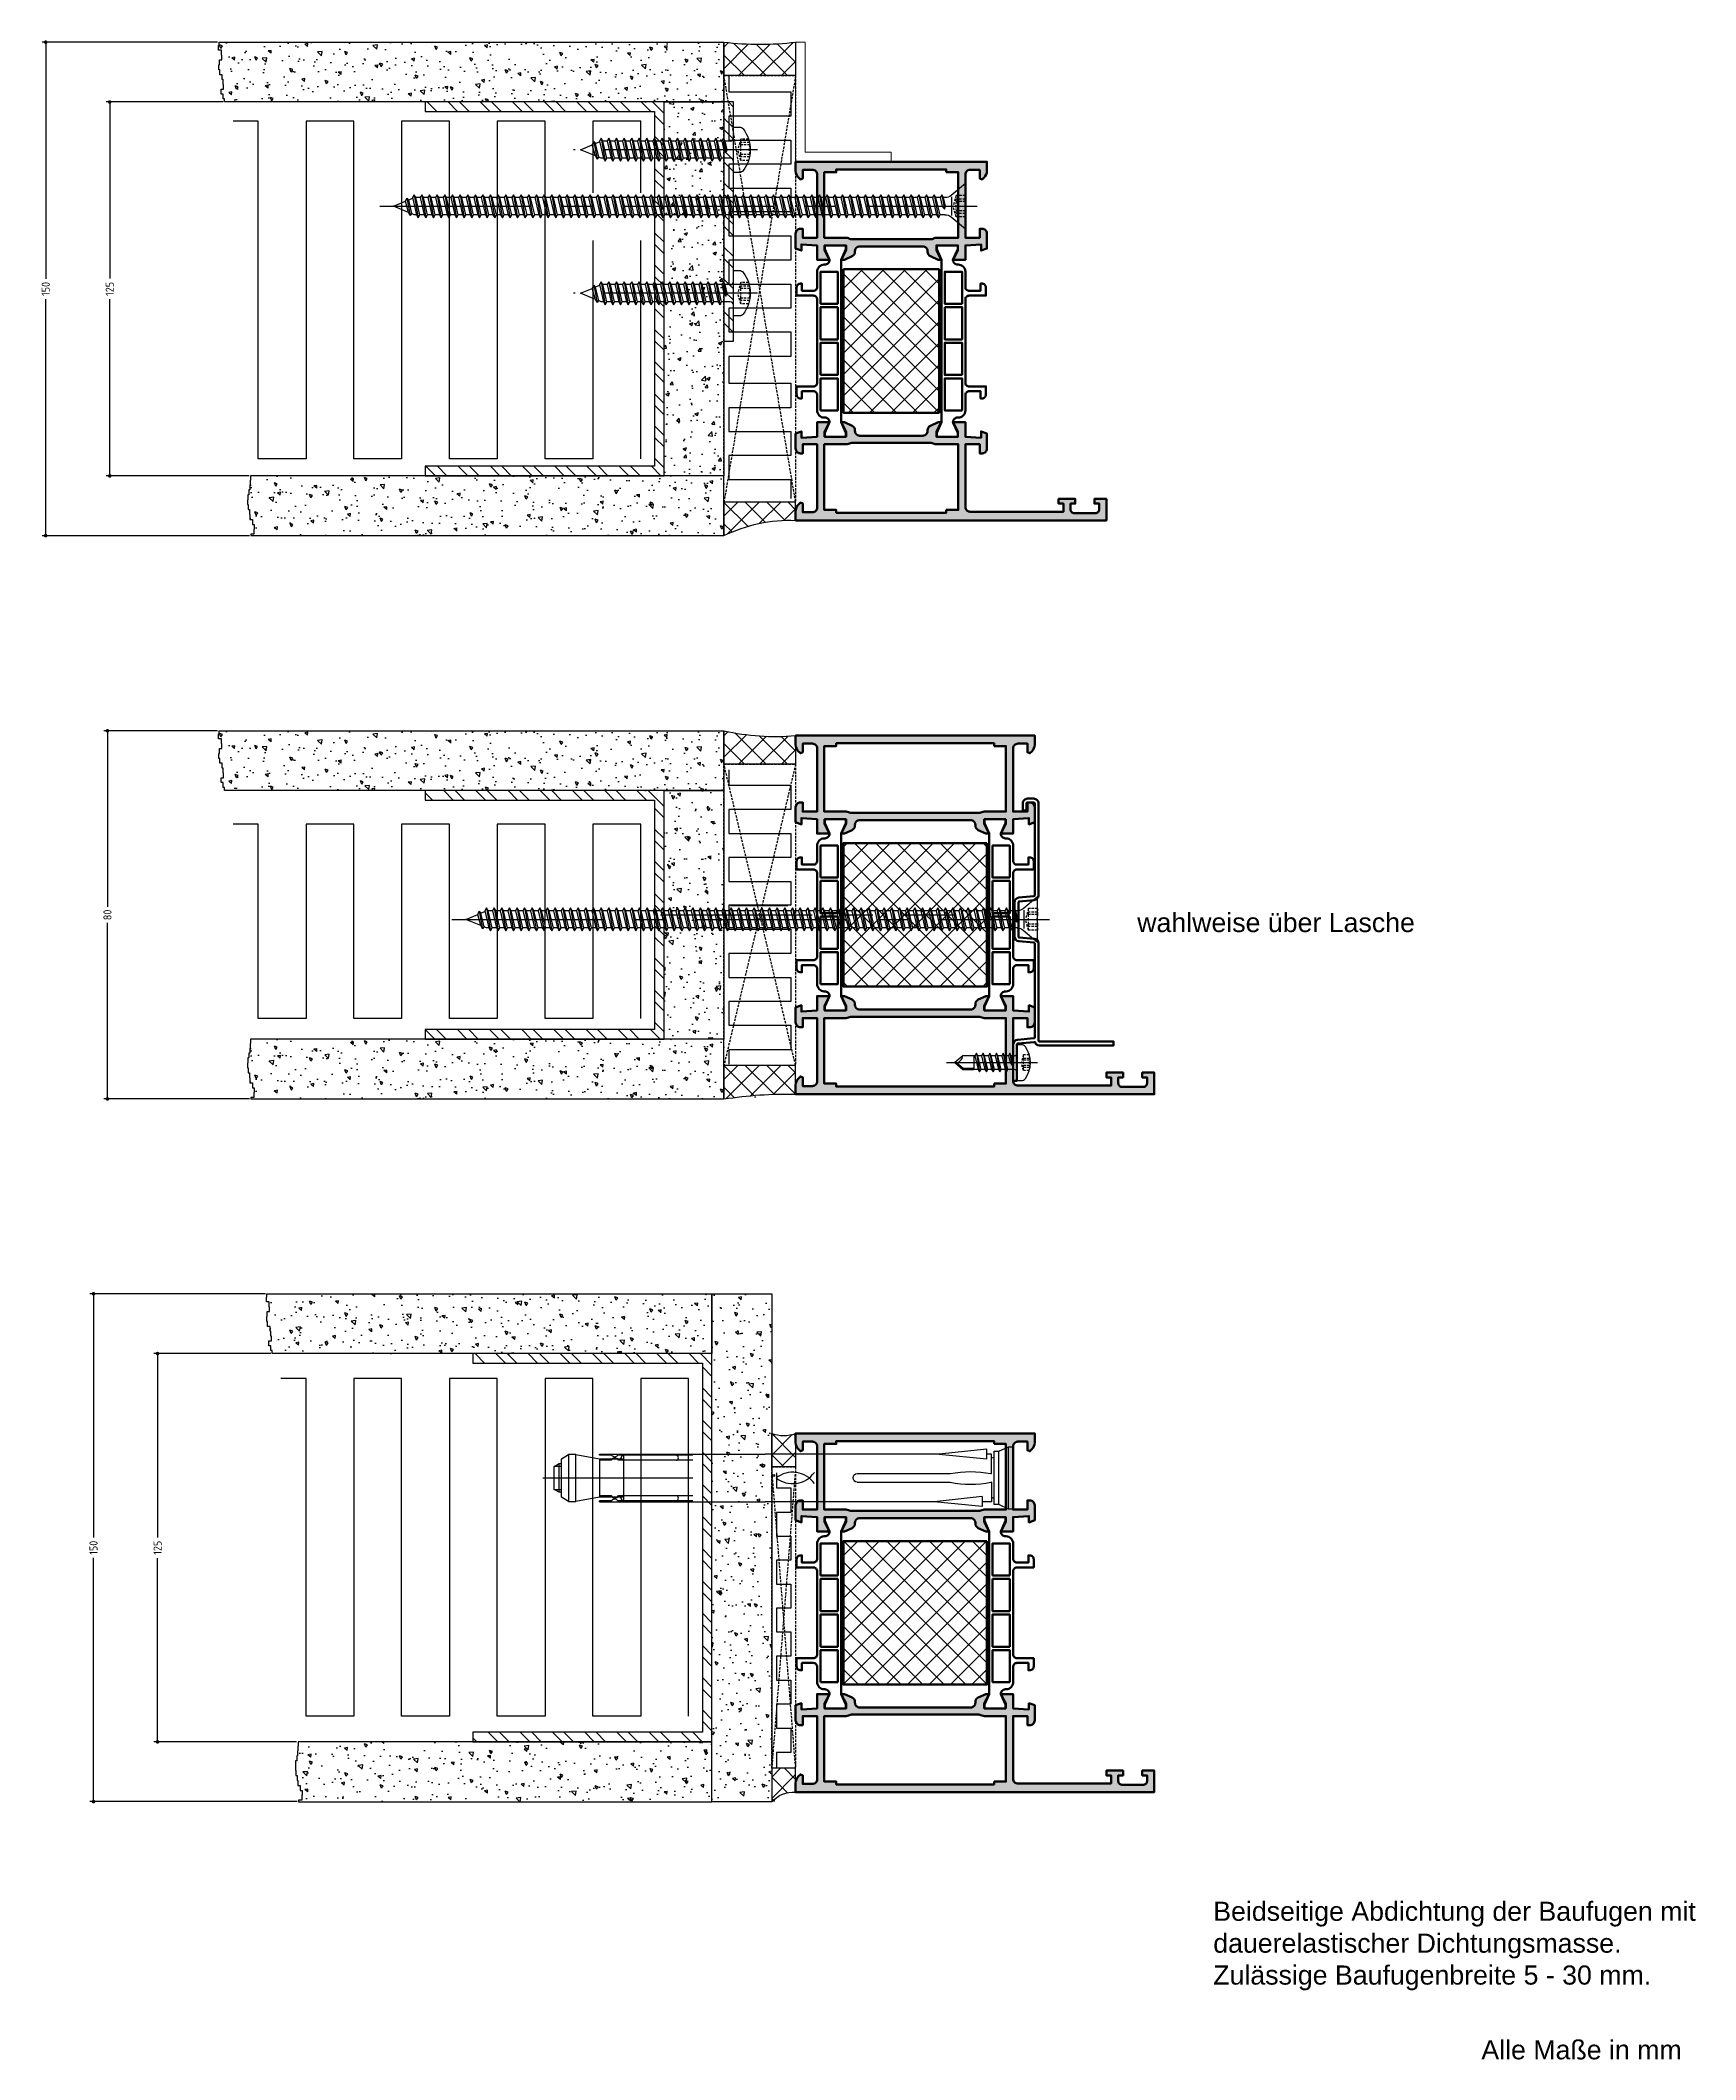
# Model space of a CAD drawing. Header units: millimetres. Extents: x -1598 to 10110, y -2803 to 662.
# Drawn here: x 4599 to 4945.2, y -165.3 to 256.9 of the extents above; entities that cross this region are included whole.
import ezdxf
from ezdxf.enums import TextEntityAlignment as Align

# ---------------------------------------------------------------- set-up
doc = ezdxf.new("R2010")
doc.units = ezdxf.units.MM
doc.header["$PDMODE"] = 3
doc.header["$PDSIZE"] = -2
for name, pattern in [('AUSGEZOGEN', [0]), ('CENTER', [50.8, 31.75, -6.35, 6.35, -6.35]), ('VERDECKT', [0.75, 0.5, -0.25])]:
    doc.linetypes.add(name, pattern=pattern)
for name, color, linetype in [('01TXT', 7, 'Continuous'), ('CENT_18', 3, 'CENTER'), ('CENT_25', 3, 'CENTER'), ('CONST18', 3, 'Continuous'), ('CONST25', 3, 'Continuous'), ('CONST35', 3, 'Continuous'), ('HIDE_18', 3, 'VERDECKT'), ('HIDE_25', 3, 'VERDECKT')]:
    doc.layers.add(name, color=color, linetype=linetype)
for name, color, linetype, lineweight in [('AM_5', 3, 'Continuous', 25), ('AM_S', 80, 'Continuous', 50), ('AM_SP', 3, 'Continuous', 50), ('CONT2', 2, 'Continuous', 0), ('Docu-AM_8', 1, 'Continuous', 25)]:
    doc.layers.add(name, color=color, linetype=linetype, lineweight=lineweight)
doc.styles.add('BEMSTIL', font='8SIMPLEX.SHX', dxfattribs={"width": 0.85})
doc.styles.get("Standard").update_dxf_attribs({"font": 'ISOCP.SHX'})
doc.styles.add('SWISSL', font='swissl.ttf')
doc.dimstyles.new('Dok-1zu2-PUNKT', dxfattribs={"dimscale": 0.5, "dimtxt": 3.4, "dimasz": 1.5, "dimexe": 1.5, "dimexo": 0.6, "dimgap": 1.5, "dimtad": 0, "dimlfac": 2, "dimdsep": 46, "dimtxsty": 'BEMSTIL', "dimblk": 'PUNKT', "dimblk1": 'PUNKT', "dimblk2": 'PUNKT', "dimcen": 0, "dimclrd": 3, "dimclre": 3, "dimclrt": 3, "dimadec": 0, "dimazin": 0, "dimtfac": 0.7, "dimtofl": 0, "dimtmove": 0, "dimatfit": 3, "dimfxl": 1, "dimtolj": 1, "dimarcsym": 0})
pattern_1 = [(45, (4644.6324, -120.5592), (-2.245064, 2.245064), []), (135, (4644.6324, -120.5592), (-2.245064, -2.245064), [])]
pattern_2 = [(45, (4531.9742, -317.2905), (-2.245064, 2.245064), []), (135, (4531.9742, -317.2905), (-2.245064, -2.245064), [])]

msp = doc.modelspace()

# ---------------------------------------------------------------- texts
at = {"layer": '01TXT', "color": 1, "style": 'SWISSL'}
msp.add_text('Alle Maße in mm', height=4, dxfattribs=at).set_placement((4942.336941, -165.290462), align=Align.RIGHT)
at = {"layer": '01TXT', "color": 1, "char_height": 4, "attachment_point": 1, "style": 'SWISSL'}
for s, insert, width in [('wahlweise über Lasche', (4828.436411, 74.451985), 59.64454105), ('Beidseitige Abdichtung der Baufugen mit\\Pdauerelastischer Dichtungsmasse.\\PZulässige Baufugenbreite 5 - 30 mm.', (4844.336559, -132.323467), 109.83412936)]:
    msp.add_mtext(s, dxfattribs=dict(at, insert=insert, width=width))

# ---------------------------------------------------------------- blocks, each defined once
blk = doc.blocks.new('ws4070229')
blk.add_lwpolyline([(1.79, -4.29, -0.186611), (2.23, -3), (4.75, 0), (-4.75, 0), (-2.23, -3, -0.176327), (-1.79, -4.22)], format="xyb")
for points in [[(0, -4.12), (-1.79, -4.55), (-2.4, -4.9), (-1.79, -5.25), (0, -4.83), (0.61, -4.37), (0, -4.12)], [(1.93, -2.8), (-1.93, -2.8)], [(-1.79, -4.22), (-1.79, -4.55)], [(-2.4, -4.9), (0.61, -4.37)], [(-2.4, -6.5), (2.41, -5.65)], [(-2.4, -8.1), (2.41, -7.25)], [(-1.79, -5.25), (-1.79, -5.75)], [(-1.79, -5.25), (-1.79, -5.35)], [(-1.79, -5.25), (-1.79, -6.15)], [(-1.79, -6.85), (-1.79, -7.75)], [(1.79, -4.29), (1.79, -4.89)], [(1.79, -4.41), (1.79, -5.29)], [(1.79, -6.01), (1.79, -6.89)], [(1.79, -7.61), (1.79, -8.49)], [(-2.4, -9.7), (2.41, -8.85)], [(-2.4, -11.3), (2.41, -10.45)], [(-2.4, -12.9), (2.41, -12.05)], [(-1.79, -8.45), (-1.79, -9.35)], [(-1.79, -10.05), (-1.79, -10.95)], [(-1.79, -11.65), (-1.79, -12.55)], [(1.79, -9.21), (1.79, -10.09)], [(1.79, -10.81), (1.79, -11.69)], [(1.79, -12.41), (1.79, -13.29)], [(-2.4, -14.5), (2.41, -13.65)], [(-2.4, -16.1), (2.41, -15.25)], [(-2.4, -17.7), (2.41, -16.85)], [(-1.79, -13.25), (-1.79, -14.15)], [(-1.79, -14.85), (-1.79, -15.75)], [(-1.79, -16.45), (-1.79, -17.35)], [(1.79, -14.01), (1.79, -14.89)], [(1.79, -15.61), (1.79, -16.49)], [(-2.4, -19.3), (2.41, -18.45)], [(-2.4, -20.9), (2.41, -20.05)], [(-1.79, -18.05), (-1.79, -18.95)], [(-1.79, -19.65), (-1.79, -20.55)], [(1.79, -17.21), (1.79, -18.09)], [(1.79, -18.81), (1.79, -19.69)], [(1.79, -20.41), (1.79, -21.29)], [(-2.4, -22.5), (2.41, -21.65)], [(-2.4, -24.1), (2.41, -23.25)], [(-2.4, -25.7), (2.41, -24.85)], [(-1.79, -21.25), (-1.79, -22.15)], [(-1.79, -22.85), (-1.79, -23.75)], [(-1.79, -24.45), (-1.79, -25.35)], [(1.79, -22.01), (1.79, -22.89)], [(1.79, -23.61), (1.79, -24.49)], [(1.79, -25.21), (1.79, -26.09)], [(-2.4, -27.3), (2.41, -26.45)], [(-2.4, -28.9), (2.41, -28.05)], [(-1.79, -26.05), (-1.79, -26.95)], [(-1.79, -27.65), (-1.79, -28.55)], [(-1.79, -29.25), (-1.79, -30.15)], [(1.79, -26.81), (1.79, -27.69)], [(1.79, -28.41), (1.79, -29.29)], [(-2.4, -30.5), (2.41, -29.65)], [(-2.4, -32.1), (2.41, -31.25)], [(-2.4, -33.7), (2.41, -32.85)], [(-1.79, -30.85), (-1.79, -31.75)], [(-1.79, -32.45), (-1.79, -33.35)], [(1.79, -30.01), (1.79, -30.89)], [(1.79, -31.61), (1.79, -32.49)], [(1.79, -33.21), (1.79, -34.09)], [(-2.4, -35.3), (2.41, -34.45)], [(-2.4, -36.9), (2.41, -36.05)], [(-2.4, -38.5), (2.41, -37.65)], [(-1.79, -34.05), (-1.79, -34.95)], [(-1.79, -35.65), (-1.79, -36.55)], [(-1.79, -37.25), (-1.79, -38.15)], [(1.79, -34.81), (1.79, -35.69)], [(1.79, -36.41), (1.79, -37.29)], [(-2.4, -40.1), (2.41, -39.25)], [(-2.4, -41.7), (2.41, -40.85)], [(-1.79, -38.85), (-1.79, -39.75)], [(-1.79, -40.45), (-1.79, -41.35)], [(-1.79, -42.05), (-1.79, -42.95)], [(1.79, -38.01), (1.79, -38.89)], [(1.79, -39.61), (1.79, -40.49)], [(1.79, -41.21), (1.79, -42.09)], [(-2.4, -43.3), (2.41, -42.45)], [(-2.4, -44.9), (2.41, -44.05)], [(-2.4, -46.5), (2.41, -45.65)], [(-1.79, -43.65), (-1.79, -44.55)], [(-1.79, -45.25), (-1.79, -46.15)], [(1.79, -42.81), (1.79, -43.69)], [(1.79, -44.41), (1.79, -45.29)], [(1.79, -46.01), (1.79, -46.89)], [(-2.4, -48.1), (2.41, -47.25)], [(-2.4, -49.7), (2.41, -48.85)], [(-2.4, -51.3), (2.41, -50.45)], [(-1.79, -46.85), (-1.79, -47.75)], [(-1.79, -48.45), (-1.79, -49.35)], [(-1.79, -50.05), (-1.79, -50.95)], [(1.79, -47.61), (1.79, -48.49)], [(1.79, -49.21), (1.79, -50.09)], [(-2.4, -52.9), (2.41, -52.05)], [(-2.4, -54.5), (2.41, -53.65)], [(-1.79, -51.65), (-1.79, -52.55)], [(-1.79, -53.25), (-1.79, -54.15)], [(-1.79, -54.85), (-1.79, -55.75)], [(1.79, -50.81), (1.79, -51.69)], [(1.79, -52.41), (1.79, -53.29)], [(1.79, -54.01), (1.79, -54.89)], [(-2.4, -56.1), (2.41, -55.25)], [(-2.4, -57.7), (2.41, -56.85)], [(-2.4, -59.3), (2.41, -58.45)], [(-1.79, -56.45), (-1.79, -57.35)], [(-1.79, -58.05), (-1.79, -58.95)], [(1.79, -55.61), (1.79, -56.49)], [(1.79, -57.21), (1.79, -58.09)], [(1.79, -58.81), (1.79, -59.69)], [(-2.4, -60.9), (2.41, -60.05)], [(-2.4, -62.5), (2.41, -61.65)], [(-2.4, -64.1), (2.41, -63.25)], [(-1.79, -59.65), (-1.79, -60.55)], [(-1.79, -61.25), (-1.79, -62.15)], [(-1.79, -62.85), (-1.79, -63.75)], [(1.79, -60.41), (1.79, -61.29)], [(1.79, -62.01), (1.79, -62.89)], [(-2.4, -65.7), (2.41, -64.85)], [(-2.4, -67.3), (2.41, -66.45)], [(-1.79, -64.45), (-1.79, -65.35)], [(-1.79, -66.05), (-1.79, -66.95)], [(1.79, -63.61), (1.79, -64.49)], [(1.79, -65.21), (1.79, -66.09)], [(1.79, -66.81), (1.79, -67.69)], [(-2.4, -68.9), (2.41, -68.05)], [(-2.4, -70.5), (2.41, -69.65)], [(-2.4, -72.1), (2.41, -71.25)], [(-1.79, -67.65), (-1.79, -68.55)], [(-1.79, -69.25), (-1.79, -70.15)], [(-1.79, -70.85), (-1.79, -71.75)], [(1.79, -68.41), (1.79, -69.29)], [(1.79, -70.01), (1.79, -70.89)], [(1.79, -71.61), (1.79, -72.49)], [(-2.4, -73.7), (2.41, -72.85)], [(-2.4, -75.3), (2.41, -74.45)], [(-1.79, -72.45), (-1.79, -73.35)], [(-1.79, -74.05), (-1.79, -74.95)], [(-1.79, -75.65), (-1.79, -76.55)], [(1.79, -73.21), (1.79, -74.09)], [(1.79, -74.81), (1.79, -75.69)], [(-2.4, -76.9), (2.41, -76.05)], [(-2.4, -78.5), (2.41, -77.65)], [(-2.4, -80.1), (2.41, -79.25)], [(-1.79, -77.25), (-1.79, -78.15)], [(-1.79, -78.85), (-1.79, -79.75)], [(1.79, -76.41), (1.79, -77.29)], [(1.79, -78.01), (1.79, -78.89)], [(1.79, -79.61), (1.79, -80.49)], [(-2.4, -81.7), (2.41, -80.85)], [(-2.4, -83.3), (2.41, -82.45)], [(-2.4, -84.9), (2.41, -84.05)], [(-1.79, -80.45), (-1.79, -81.35)], [(-1.79, -82.05), (-1.79, -82.95)], [(-1.79, -83.65), (-1.79, -84.55)], [(1.79, -81.21), (1.79, -82.09)], [(1.79, -82.81), (1.79, -83.69)], [(1.79, -84.41), (1.79, -85.29)], [(-2.4, -86.5), (2.41, -85.65)], [(-2.4, -88.1), (2.41, -87.25)], [(-1.79, -85.25), (-1.79, -86.15)], [(-1.79, -86.85), (-1.79, -87.75)], [(-1.79, -88.45), (-1.79, -89.35)], [(1.79, -86.01), (1.79, -86.89)], [(1.79, -87.61), (1.79, -88.49)], [(-2.4, -89.7), (2.41, -88.85)], [(-2.4, -91.3), (2.41, -90.45)], [(-2.4, -92.9), (2.41, -92.05)], [(-1.79, -90.05), (-1.79, -90.95)], [(-1.79, -91.65), (-1.79, -92.55)], [(1.79, -89.21), (1.79, -90.09)], [(1.79, -90.81), (1.79, -91.69)], [(1.79, -92.41), (1.79, -93.29)], [(-2.4, -94.5), (2.41, -93.65)], [(-2.4, -96.1), (2.41, -95.25)], [(-2.4, -97.7), (2.41, -96.85)], [(-1.79, -93.25), (-1.79, -94.15)], [(-1.79, -94.85), (-1.79, -95.75)], [(-1.79, -96.45), (-1.79, -97.35)], [(1.79, -94.01), (1.79, -94.89)], [(1.79, -95.61), (1.79, -96.49)], [(-2.4, -99.3), (2.41, -98.45)], [(-2.4, -100.9), (2.41, -100.05)], [(-1.79, -98.05), (-1.79, -98.95)], [(-1.79, -99.65), (-1.79, -100.55)], [(-1.79, -101.25), (-1.79, -102.15)], [(1.79, -97.21), (1.79, -98.09)], [(1.79, -98.81), (1.79, -99.69)], [(1.79, -100.41), (1.79, -101.29)], [(-2.4, -102.5), (2.41, -101.65)], [(-2.4, -104.1), (2.41, -103.25)], [(-2.4, -105.7), (2.41, -104.85)], [(-1.79, -102.85), (-1.79, -103.75)], [(-1.79, -104.45), (-1.79, -105.35)], [(1.79, -102.01), (1.79, -102.89)], [(1.79, -103.61), (1.79, -104.49)], [(1.79, -105.21), (1.79, -106.09)], [(-2.4, -107.3), (2.41, -106.45)], [(-2.4, -108.9), (2.41, -108.05)], [(-2.4, -110.5), (2.41, -109.65)], [(-1.79, -106.05), (-1.79, -106.95)], [(-1.79, -107.65), (-1.79, -108.55)], [(-1.79, -109.25), (-1.79, -110.15)], [(1.79, -106.81), (1.79, -107.69)], [(1.79, -108.41), (1.79, -109.29)], [(-2.4, -112.1), (2.41, -111.25)], [(-2.4, -113.7), (2.41, -112.85)], [(-1.79, -110.85), (-1.79, -111.75)], [(-1.79, -112.45), (-1.79, -113.35)], [(1.79, -110.01), (1.79, -110.89)], [(1.79, -111.61), (1.79, -112.49)], [(1.79, -113.21), (1.79, -114.09)], [(-2.4, -115.3), (2.41, -114.45)], [(-1.79, -114.05), (-1.79, -114.95)], [(-1.7, -116.8), (1.97, -116.15)], [(-1.28, -116.51), (-1.65, -115.62)], [(1.29, -116.48), (0, -119.6), (-1.02, -117.13)], [(1.79, -115.28), (1.55, -115.87)], [(1.79, -114.81), (1.79, -115.28)]]:
    blk.add_lwpolyline(points)
for points in [[(1.79, -6.01), (2.41, -5.65), (1.79, -5.29), (-1.79, -6.15), (-2.4, -6.5), (-1.79, -6.85)], [(1.79, -7.61), (2.41, -7.25), (1.79, -6.89), (-1.79, -7.75), (-2.4, -8.1), (-1.79, -8.45)], [(1.79, -9.21), (2.41, -8.85), (1.79, -8.49), (-1.79, -9.35), (-2.4, -9.7), (-1.79, -10.05)], [(1.79, -10.81), (2.41, -10.45), (1.79, -10.09), (-1.79, -10.95), (-2.4, -11.3), (-1.79, -11.65)], [(1.79, -12.41), (2.41, -12.05), (1.79, -11.69), (-1.79, -12.55), (-2.4, -12.9), (-1.79, -13.25)], [(1.79, -14.01), (2.41, -13.65), (1.79, -13.29), (-1.79, -14.15), (-2.4, -14.5), (-1.79, -14.85)], [(1.79, -15.61), (2.41, -15.25), (1.79, -14.89), (-1.79, -15.75), (-2.4, -16.1), (-1.79, -16.45)], [(1.79, -17.21), (2.41, -16.85), (1.79, -16.49), (-1.79, -17.35), (-2.4, -17.7), (-1.79, -18.05)], [(1.79, -18.81), (2.41, -18.45), (1.79, -18.09), (-1.79, -18.95), (-2.4, -19.3), (-1.79, -19.65)], [(1.79, -20.41), (2.41, -20.05), (1.79, -19.69), (-1.79, -20.55), (-2.4, -20.9), (-1.79, -21.25)], [(1.79, -22.01), (2.41, -21.65), (1.79, -21.29), (-1.79, -22.15), (-2.4, -22.5), (-1.79, -22.85)], [(1.79, -23.61), (2.41, -23.25), (1.79, -22.89), (-1.79, -23.75), (-2.4, -24.1), (-1.79, -24.45)], [(1.79, -25.21), (2.41, -24.85), (1.79, -24.49), (-1.79, -25.35), (-2.4, -25.7), (-1.79, -26.05)], [(1.79, -26.81), (2.41, -26.45), (1.79, -26.09), (-1.79, -26.95), (-2.4, -27.3), (-1.79, -27.65)], [(1.79, -28.41), (2.41, -28.05), (1.79, -27.69), (-1.79, -28.55), (-2.4, -28.9), (-1.79, -29.25)], [(1.79, -30.01), (2.41, -29.65), (1.79, -29.29), (-1.79, -30.15), (-2.4, -30.5), (-1.79, -30.85)], [(1.79, -31.61), (2.41, -31.25), (1.79, -30.89), (-1.79, -31.75), (-2.4, -32.1), (-1.79, -32.45)], [(1.79, -33.21), (2.41, -32.85), (1.79, -32.49), (-1.79, -33.35), (-2.4, -33.7), (-1.79, -34.05)], [(1.79, -34.81), (2.41, -34.45), (1.79, -34.09), (-1.79, -34.95), (-2.4, -35.3), (-1.79, -35.65)], [(1.79, -36.41), (2.41, -36.05), (1.79, -35.69), (-1.79, -36.55), (-2.4, -36.9), (-1.79, -37.25)], [(1.79, -38.01), (2.41, -37.65), (1.79, -37.29), (-1.79, -38.15), (-2.4, -38.5), (-1.79, -38.85)], [(1.79, -39.61), (2.41, -39.25), (1.79, -38.89), (-1.79, -39.75), (-2.4, -40.1), (-1.79, -40.45)], [(1.79, -41.21), (2.41, -40.85), (1.79, -40.49), (-1.79, -41.35), (-2.4, -41.7), (-1.79, -42.05)], [(1.79, -42.81), (2.41, -42.45), (1.79, -42.09), (-1.79, -42.95), (-2.4, -43.3), (-1.79, -43.65)], [(1.79, -44.41), (2.41, -44.05), (1.79, -43.69), (-1.79, -44.55), (-2.4, -44.9), (-1.79, -45.25)], [(1.79, -46.01), (2.41, -45.65), (1.79, -45.29), (-1.79, -46.15), (-2.4, -46.5), (-1.79, -46.85)], [(1.79, -47.61), (2.41, -47.25), (1.79, -46.89), (-1.79, -47.75), (-2.4, -48.1), (-1.79, -48.45)], [(1.79, -49.21), (2.41, -48.85), (1.79, -48.49), (-1.79, -49.35), (-2.4, -49.7), (-1.79, -50.05)], [(1.79, -50.81), (2.41, -50.45), (1.79, -50.09), (-1.79, -50.95), (-2.4, -51.3), (-1.79, -51.65)], [(1.79, -52.41), (2.41, -52.05), (1.79, -51.69), (-1.79, -52.55), (-2.4, -52.9), (-1.79, -53.25)], [(1.79, -54.01), (2.41, -53.65), (1.79, -53.29), (-1.79, -54.15), (-2.4, -54.5), (-1.79, -54.85)], [(1.79, -55.61), (2.41, -55.25), (1.79, -54.89), (-1.79, -55.75), (-2.4, -56.1), (-1.79, -56.45)], [(1.79, -57.21), (2.41, -56.85), (1.79, -56.49), (-1.79, -57.35), (-2.4, -57.7), (-1.79, -58.05)], [(1.79, -58.81), (2.41, -58.45), (1.79, -58.09), (-1.79, -58.95), (-2.4, -59.3), (-1.79, -59.65)], [(1.79, -60.41), (2.41, -60.05), (1.79, -59.69), (-1.79, -60.55), (-2.4, -60.9), (-1.79, -61.25)], [(1.79, -62.01), (2.41, -61.65), (1.79, -61.29), (-1.79, -62.15), (-2.4, -62.5), (-1.79, -62.85)], [(1.79, -63.61), (2.41, -63.25), (1.79, -62.89), (-1.79, -63.75), (-2.4, -64.1), (-1.79, -64.45)], [(1.79, -65.21), (2.41, -64.85), (1.79, -64.49), (-1.79, -65.35), (-2.4, -65.7), (-1.79, -66.05)], [(1.79, -66.81), (2.41, -66.45), (1.79, -66.09), (-1.79, -66.95), (-2.4, -67.3), (-1.79, -67.65)], [(1.79, -68.41), (2.41, -68.05), (1.79, -67.69), (-1.79, -68.55), (-2.4, -68.9), (-1.79, -69.25)], [(1.79, -70.01), (2.41, -69.65), (1.79, -69.29), (-1.79, -70.15), (-2.4, -70.5), (-1.79, -70.85)], [(1.79, -71.61), (2.41, -71.25), (1.79, -70.89), (-1.79, -71.75), (-2.4, -72.1), (-1.79, -72.45)], [(1.79, -73.21), (2.41, -72.85), (1.79, -72.49), (-1.79, -73.35), (-2.4, -73.7), (-1.79, -74.05)], [(1.79, -74.81), (2.41, -74.45), (1.79, -74.09), (-1.79, -74.95), (-2.4, -75.3), (-1.79, -75.65)], [(1.79, -76.41), (2.41, -76.05), (1.79, -75.69), (-1.79, -76.55), (-2.4, -76.9), (-1.79, -77.25)], [(1.79, -78.01), (2.41, -77.65), (1.79, -77.29), (-1.79, -78.15), (-2.4, -78.5), (-1.79, -78.85)], [(1.79, -79.61), (2.41, -79.25), (1.79, -78.89), (-1.79, -79.75), (-2.4, -80.1), (-1.79, -80.45)], [(1.79, -81.21), (2.41, -80.85), (1.79, -80.49), (-1.79, -81.35), (-2.4, -81.7), (-1.79, -82.05)], [(1.79, -82.81), (2.41, -82.45), (1.79, -82.09), (-1.79, -82.95), (-2.4, -83.3), (-1.79, -83.65)], [(1.79, -84.41), (2.41, -84.05), (1.79, -83.69), (-1.79, -84.55), (-2.4, -84.9), (-1.79, -85.25)], [(1.79, -86.01), (2.41, -85.65), (1.79, -85.29), (-1.79, -86.15), (-2.4, -86.5), (-1.79, -86.85)], [(1.79, -87.61), (2.41, -87.25), (1.79, -86.89), (-1.79, -87.75), (-2.4, -88.1), (-1.79, -88.45)], [(1.79, -89.21), (2.41, -88.85), (1.79, -88.49), (-1.79, -89.35), (-2.4, -89.7), (-1.79, -90.05)], [(1.79, -90.81), (2.41, -90.45), (1.79, -90.09), (-1.79, -90.95), (-2.4, -91.3), (-1.79, -91.65)], [(1.79, -92.41), (2.41, -92.05), (1.79, -91.69), (-1.79, -92.55), (-2.4, -92.9), (-1.79, -93.25)], [(1.79, -94.01), (2.41, -93.65), (1.79, -93.29), (-1.79, -94.15), (-2.4, -94.5), (-1.79, -94.85)], [(1.79, -95.61), (2.41, -95.25), (1.79, -94.89), (-1.79, -95.75), (-2.4, -96.1), (-1.79, -96.45)], [(1.79, -97.21), (2.41, -96.85), (1.79, -96.49), (-1.79, -97.35), (-2.4, -97.7), (-1.79, -98.05)], [(1.79, -98.81), (2.41, -98.45), (1.79, -98.09), (-1.79, -98.95), (-2.4, -99.3), (-1.79, -99.65)], [(1.79, -100.41), (2.41, -100.05), (1.79, -99.69), (-1.79, -100.55), (-2.4, -100.9), (-1.79, -101.25)], [(1.79, -102.01), (2.41, -101.65), (1.79, -101.29), (-1.79, -102.15), (-2.4, -102.5), (-1.79, -102.85)], [(1.79, -103.61), (2.41, -103.25), (1.79, -102.89), (-1.79, -103.75), (-2.4, -104.1), (-1.79, -104.45)], [(1.79, -105.21), (2.41, -104.85), (1.79, -104.49), (-1.79, -105.35), (-2.4, -105.7), (-1.79, -106.05)], [(1.79, -106.81), (2.41, -106.45), (1.79, -106.09), (-1.79, -106.95), (-2.4, -107.3), (-1.79, -107.65)], [(1.79, -108.41), (2.41, -108.05), (1.79, -107.69), (-1.79, -108.55), (-2.4, -108.9), (-1.79, -109.25)], [(1.79, -110.01), (2.41, -109.65), (1.79, -109.29), (-1.79, -110.15), (-2.4, -110.5), (-1.79, -110.85)], [(1.79, -111.61), (2.41, -111.25), (1.79, -110.89), (-1.79, -111.75), (-2.4, -112.1), (-1.79, -112.45)], [(1.79, -113.21), (2.41, -112.85), (1.79, -112.49), (-1.79, -113.35), (-2.4, -113.7), (-1.79, -114.05)], [(1.79, -114.81), (2.41, -114.45), (1.79, -114.09), (-1.79, -114.95), (-2.4, -115.3), (-1.79, -115.65)], [(1.55, -115.87), (1.97, -116.15), (1.29, -116.48), (-1.02, -117.13), (-1.7, -116.8), (-1.28, -116.51)]]:
    blk.add_lwpolyline(points, close=True)
at = {"layer": 'CENT_25'}
blk.add_lwpolyline([(0, -122.5), (0, 2.5)], dxfattribs=at)
at = {"layer": 'HIDE_18', "linetype": 'VERDECKT'}
for points in [[(-2.25, 0), (-2.25, -1.93)], [(-1, 0), (-1, -1.93)], [(1, 0), (1, -1.93)], [(2.25, 0), (2.25, -1.93)], [(-2.25, -1.93), (0, -2.53)], [(-1.5, -0.06), (-1.5, -1.99)], [(2.25, -1.93), (0, -2.53)], [(1.5, -0.06), (1.5, -1.99)]]:
    blk.add_lwpolyline(points, dxfattribs=at)
for centre, radius, start, end in [((-1.63, 3.32), 3.38, 259.3357, 280.6643), ((-1.63, 1.39), 3.38, 259.3357, 280.6643), ((0, 3.36), 3.5, 253.4149, 286.5851), ((0, 6.17), 8.16, 262.9585, 277.0415), ((1.62, 3.32), 3.38, 259.3357, 280.6643), ((1.62, 1.39), 3.38, 259.3357, 280.6643)]:
    blk.add_arc(centre, radius, start, end, dxfattribs=at)
blk = doc.blocks.new('ws4070050')
blk.add_lwpolyline([(0, 3.5, -0.163834), (4.35, 2.03, -0.234469), (4.75, 1.24), (4.75, 0), (-4.75, 0), (-4.75, 1.24, -0.234469), (-4.35, 2.03, -0.163834)], format="xyb", close=True)
for points in [[(0, -1.32), (-1.79, -1.75), (-2.4, -2.1), (-1.79, -2.45), (0, -2.03), (0.61, -1.57), (0, -1.32)], [(-2.4, -2.1), (0.61, -1.57)], [(-2.4, -3.7), (2.41, -2.85)], [(-2.4, -5.3), (2.41, -4.45)], [(-2.4, -6.9), (2.41, -6.05)], [(-2.4, -8.5), (2.41, -7.65)], [(-2.4, -10.1), (2.41, -9.25)], [(-2.4, -11.7), (2.41, -10.85)], [(-2.4, -13.3), (2.41, -12.45)], [(-2.4, -14.9), (2.41, -14.05)], [(-2.4, -16.5), (2.41, -15.65)], [(-2.4, -18.1), (2.41, -17.25)], [(-2.4, -19.7), (2.41, -18.85)], [(-2.4, -21.3), (2.41, -20.45)], [(-2.4, -22.9), (2.41, -22.05)], [(-2.4, -24.5), (2.41, -23.65)], [(-2.4, -26.1), (2.41, -25.25)], [(-2.4, -27.7), (2.41, -26.85)], [(-1.7, -29.2), (1.97, -28.55)], [(-1.28, -28.91), (-1.65, -28.02)], [(1.29, -28.88), (0, -32), (-1.02, -29.53)], [(1.79, -27.68), (1.55, -28.27)]]:
    blk.add_lwpolyline(points)
for points in [[(1.79, -3.21), (2.41, -2.85), (1.79, -2.49), (-1.79, -3.35), (-2.4, -3.7), (-1.79, -4.05)], [(1.79, -4.81), (2.41, -4.45), (1.79, -4.09), (-1.79, -4.95), (-2.4, -5.3), (-1.79, -5.65)], [(1.79, -6.41), (2.41, -6.05), (1.79, -5.69), (-1.79, -6.55), (-2.4, -6.9), (-1.79, -7.25)], [(1.79, -8.01), (2.41, -7.65), (1.79, -7.29), (-1.79, -8.15), (-2.4, -8.5), (-1.79, -8.85)], [(1.79, -9.61), (2.41, -9.25), (1.79, -8.89), (-1.79, -9.75), (-2.4, -10.1), (-1.79, -10.45)], [(1.79, -11.21), (2.41, -10.85), (1.79, -10.49), (-1.79, -11.35), (-2.4, -11.7), (-1.79, -12.05)], [(1.79, -12.81), (2.41, -12.45), (1.79, -12.09), (-1.79, -12.95), (-2.4, -13.3), (-1.79, -13.65)], [(1.79, -14.41), (2.41, -14.05), (1.79, -13.69), (-1.79, -14.55), (-2.4, -14.9), (-1.79, -15.25)], [(1.79, -16.01), (2.41, -15.65), (1.79, -15.29), (-1.79, -16.15), (-2.4, -16.5), (-1.79, -16.85)], [(1.79, -17.61), (2.41, -17.25), (1.79, -16.89), (-1.79, -17.75), (-2.4, -18.1), (-1.79, -18.45)], [(1.79, -19.21), (2.41, -18.85), (1.79, -18.49), (-1.79, -19.35), (-2.4, -19.7), (-1.79, -20.05)], [(1.79, -20.81), (2.41, -20.45), (1.79, -20.09), (-1.79, -20.95), (-2.4, -21.3), (-1.79, -21.65)], [(1.79, -22.41), (2.41, -22.05), (1.79, -21.69), (-1.79, -22.55), (-2.4, -22.9), (-1.79, -23.25)], [(1.79, -24.01), (2.41, -23.65), (1.79, -23.29), (-1.79, -24.15), (-2.4, -24.5), (-1.79, -24.85)], [(1.79, -25.61), (2.41, -25.25), (1.79, -24.89), (-1.79, -25.75), (-2.4, -26.1), (-1.79, -26.45)], [(1.79, -27.21), (2.41, -26.85), (1.79, -26.49), (-1.79, -27.35), (-2.4, -27.7), (-1.79, -28.05)], [(1.55, -28.27), (1.97, -28.55), (1.29, -28.88), (-1.02, -29.53), (-1.7, -29.2), (-1.28, -28.91)]]:
    blk.add_lwpolyline(points, close=True)
at = {"linetype": 'AUSGEZOGEN'}
for points in [[(-1.79, -0.7), (-1.79, -1.75)], [(-1.79, -2.45), (-1.79, -3.35)], [(-1.79, -2.45), (-1.79, -3.15)], [(-1.79, -4.05), (-1.79, -4.95)], [(1.79, -0.7), (1.79, -2.29)], [(1.79, -1.61), (1.79, -2.49)], [(1.79, -3.21), (1.79, -4.09)], [(-1.79, -5.65), (-1.79, -6.55)], [(-1.79, -7.25), (-1.79, -8.15)], [(1.79, -4.81), (1.79, -5.69)], [(1.79, -6.41), (1.79, -7.29)], [(1.79, -8.01), (1.79, -8.89)], [(-1.79, -8.85), (-1.79, -9.75)], [(-1.79, -10.45), (-1.79, -11.35)], [(-1.79, -12.05), (-1.79, -12.95)], [(1.79, -9.61), (1.79, -10.49)], [(1.79, -11.21), (1.79, -12.09)], [(-1.79, -13.65), (-1.79, -14.55)], [(-1.79, -15.25), (-1.79, -16.15)], [(-1.79, -16.85), (-1.79, -17.75)], [(1.79, -12.81), (1.79, -13.69)], [(1.79, -14.41), (1.79, -15.29)], [(1.79, -16.01), (1.79, -16.89)], [(-1.79, -18.45), (-1.79, -19.35)], [(-1.79, -20.05), (-1.79, -20.95)], [(1.79, -17.61), (1.79, -18.49)], [(1.79, -19.21), (1.79, -20.09)], [(1.79, -20.81), (1.79, -21.69)], [(-1.79, -21.65), (-1.79, -22.55)], [(-1.79, -23.25), (-1.79, -24.15)], [(-1.79, -24.85), (-1.79, -25.75)], [(1.79, -22.41), (1.79, -23.29)], [(1.79, -24.01), (1.79, -24.89)], [(-1.79, -26.45), (-1.79, -27.35)], [(1.79, -25.61), (1.79, -26.49)], [(1.79, -27.21), (1.79, -27.68)]]:
    blk.add_lwpolyline(points, dxfattribs=at)
for centre, start, end in [((-2.49, -0.7), 0, 90), ((2.49, -0.7), 90, 180)]:
    blk.add_arc(centre, 0.7, start, end)
at = {"layer": 'CENT_18', "linetype": 'CENTER'}
blk.add_line((0, 5), (0, -33.5), dxfattribs=at)
at = {"layer": 'HIDE_18', "linetype": 'VERDECKT'}
for points in [[(-2.25, 3.14), (-2.25, 1.5)], [(-2.25, 1.5), (0, 0.9)], [(-1.5, 3.34), (-1.5, 1.44)], [(-1, 3.43), (-1, 1.5)], [(2.25, 1.5), (0, 0.9)], [(1, 3.43), (1, 1.5)], [(1.5, 3.34), (1.5, 1.44)], [(2.25, 3.14), (2.25, 1.5)]]:
    blk.add_lwpolyline(points, dxfattribs=at)
for centre, radius, start, end in [((-1.62, 4.82), 3.38, 259.3357, 280.6643), ((0, 6.79), 3.5, 253.4149, 286.5851), ((0, 9.6), 8.16, 262.9585, 277.0415), ((1.62, 4.82), 3.38, 259.3357, 280.6643)]:
    blk.add_arc(centre, radius, start, end, dxfattribs=at)
blk = doc.blocks.new('B-4090112_docu_wos')
at = {"layer": 'Docu-AM_8'}
h = blk.add_hatch(dxfattribs=at)
h.set_pattern_fill('ANSI37', color=256, style=0)
h.paths.add_polyline_path([(30, 0), (30, 20), (0, 20), (0, 0)])
at = {"layer": 'AM_S'}
blk.add_lwpolyline([(30, 0), (0, 0), (0, 20), (30, 20), (30, 0)], close=True, dxfattribs=at)
blk = doc.blocks.new('B-1311073_docu_wos')
at = {"layer": 'Docu-AM_8'}
h = blk.add_hatch(color=256, dxfattribs=at)
edge = h.paths.add_edge_path()
edge.add_line((20.5, 29.8), (20.5, 30.5))
edge.add_line((20.5, 30.5), (18.3, 29.5))
edge.add_line((18.3, 29.5), (17.5, 29.5))
edge.add_line((17.5, 29.5), (17.5, 33.9))
edge.add_line((17.5, 33.9), (18.3, 33.9))
edge.add_line((18.3, 33.9), (20.5, 32.9))
edge.add_line((20.5, 32.9), (20.5, 35.5))
edge.add_line((20.5, 35.5), (17.5, 35.5))
edge.add_line((17.5, 35.5), (17.28, 38.8))
edge.add_line((17.28, 38.8), (18.59, 38.8))
edge.add_line((18.59, 38.8), (18.15, 40))
edge.add_line((18.15, 40), (15, 40))
edge.add_arc((15, 39), 1, 90, 180)
edge.add_line((14, 39), (14, 38.5))
edge.add_line((14, 38.5), (15.9, 38.5))
edge.add_line((15.9, 38.5), (15.9, 35.5))
edge.add_line((15.9, 35.5), (2.8, 35.5))
edge.add_arc((2.8, 36.5), 1, 180, 270, ccw=False)
edge.add_line((1.8, 36.5), (1.8, 56))
edge.add_line((1.8, 56), (3.5, 56))
edge.add_line((3.5, 56), (3.5, 55))
edge.add_line((3.5, 55), (4.5, 55))
edge.add_line((4.5, 55), (4.5, 58.5))
edge.add_line((4.5, 58.5), (3.5, 58.5))
edge.add_line((3.5, 58.5), (3.5, 57.5))
edge.add_line((3.5, 57.5), (2.3, 57.5))
edge.add_arc((2.3, 58.3), 0.8, 180, 270, ccw=False)
edge.add_line((1.5, 58.3), (1.5, 62.7))
edge.add_arc((2.3, 62.7), 0.8, 90, 180, ccw=False)
edge.add_line((2.3, 63.5), (3.5, 63.5))
edge.add_line((3.5, 63.5), (3.5, 62.5))
edge.add_line((3.5, 62.5), (4.5, 62.5))
edge.add_line((4.5, 62.5), (4.5, 65))
edge.add_line((4.5, 65), (0, 65))
edge.add_line((0, 65), (0, 0))
edge.add_line((0, 0), (1.9, 0))
edge.add_arc((1.9, 2), 2, 270, 315)
edge.add_line((3.31, 0.59), (3.71, 0.99))
edge.add_line((3.71, 0.99), (3.5, 1.5))
edge.add_line((3.5, 1.5), (1.7, 1.5))
edge.add_line((1.7, 1.5), (1.7, 3.5))
edge.add_arc((2.7, 3.5), 1, 90, 180, ccw=False)
edge.add_line((2.7, 4.5), (15.9, 4.5))
edge.add_line((15.9, 4.5), (15.9, 1.5))
edge.add_line((15.9, 1.5), (14, 1.5))
edge.add_line((14, 1.5), (14, 1))
edge.add_arc((15, 1), 1, 180, 270)
edge.add_line((15, 0), (18.15, 0))
edge.add_line((18.15, 0), (18.59, 1.2))
edge.add_line((18.59, 1.2), (17.28, 1.2))
edge.add_line((17.28, 1.2), (17.5, 4.5))
edge.add_line((17.5, 4.5), (20.5, 4.5))
edge.add_line((20.5, 4.5), (20.5, 7.1))
edge.add_line((20.5, 7.1), (18.3, 6.1))
edge.add_line((18.3, 6.1), (17.5, 6.1))
edge.add_line((17.5, 6.1), (17.5, 10.5))
edge.add_line((17.5, 10.5), (18.3, 10.5))
edge.add_line((18.3, 10.5), (20.5, 9.5))
edge.add_line((20.5, 9.5), (20.5, 10.2))
edge.add_line((20.5, 10.2), (19.77, 11.81))
edge.add_arc((18.86, 11.4), 1, 24.444, 90)
edge.add_line((18.86, 12.4), (18.7, 12.4))
edge.add_arc((18.7, 13.4), 1, 180, 270, ccw=False)
edge.add_line((17.7, 13.4), (17.7, 26.6))
edge.add_arc((18.7, 26.6), 1, 90, 180, ccw=False)
edge.add_line((18.7, 27.6), (18.86, 27.6))
edge.add_arc((18.86, 28.6), 1, 270, 335.556)
edge.add_line((19.77, 28.19), (20.5, 29.8))
edge = h.paths.add_edge_path(flags=16)
edge.add_line((2.2, 31.5), (1.6, 31.5))
edge.add_line((1.6, 31.5), (1.6, 8.5))
edge.add_line((1.6, 8.5), (2.2, 8.5))
edge.add_line((2.2, 8.5), (2.2, 6))
edge.add_line((2.2, 6), (15.9, 6))
edge.add_line((15.9, 6), (15.9, 10.35))
edge.add_arc((17.95, 10.35), 2.05, 154.3744, 180, ccw=False)
edge.add_arc((15.2, 11.67), 1, 334.3744, 360)
edge.add_line((16.2, 11.67), (16.2, 28.33))
edge.add_arc((15.2, 28.33), 1, 0, 25.6256)
edge.add_arc((17.95, 29.65), 2.05, 180, 205.6256, ccw=False)
edge.add_line((15.9, 29.65), (15.9, 34))
edge.add_line((15.9, 34), (2.2, 34))
edge.add_line((2.2, 34), (2.2, 31.5))
h = blk.add_hatch(color=256, dxfattribs=at)
edge = h.paths.add_edge_path()
edge.add_line((54.5, 10.2), (55.23, 11.81))
edge.add_arc((56.14, 11.4), 1, 450, 515.556, ccw=False)
edge.add_line((56.14, 12.4), (56.3, 12.4))
edge.add_arc((56.3, 13.4), 1, 270, 360)
edge.add_line((57.3, 13.4), (57.3, 26.6))
edge.add_arc((56.3, 26.6), 1, 360, 450)
edge.add_line((56.3, 27.6), (56.14, 27.6))
edge.add_arc((56.14, 28.6), 1, 204.444, 270, ccw=False)
edge.add_line((55.23, 28.19), (54.5, 29.8))
edge.add_line((54.5, 29.8), (54.5, 30.5))
edge.add_line((54.5, 30.5), (56.7, 29.5))
edge.add_line((56.7, 29.5), (57.5, 29.5))
edge.add_line((57.5, 29.5), (57.5, 33.9))
edge.add_line((57.5, 33.9), (56.7, 33.9))
edge.add_line((56.7, 33.9), (54.5, 32.9))
edge.add_line((54.5, 32.9), (54.5, 35.5))
edge.add_line((54.5, 35.5), (57.5, 35.5))
edge.add_line((57.5, 35.5), (57.72, 38.8))
edge.add_line((57.72, 38.8), (56.41, 38.8))
edge.add_line((56.41, 38.8), (56.85, 40))
edge.add_line((56.85, 40), (60, 40))
edge.add_arc((60, 39), 1, 360, 450, ccw=False)
edge.add_line((61, 39), (61, 38.5))
edge.add_line((61, 38.5), (59.1, 38.5))
edge.add_line((59.1, 38.5), (59.1, 35.5))
edge.add_line((59.1, 35.5), (72.3, 35.5))
edge.add_arc((72.3, 36.5), 1, 270, 360)
edge.add_line((73.3, 36.5), (73.3, 38.5))
edge.add_line((73.3, 38.5), (71.5, 38.5))
edge.add_line((71.5, 38.5), (71.29, 39.01))
edge.add_line((71.29, 39.01), (71.69, 39.41))
edge.add_arc((73.1, 38), 2, 450, 495, ccw=False)
edge.add_line((73.1, 40), (75, 40))
edge.add_line((75, 40), (75, 0))
edge.add_line((75, 0), (73.1, 0))
edge.add_arc((73.1, 2), 2, 225, 270, ccw=False)
edge.add_line((71.69, 0.59), (71.29, 0.99))
edge.add_line((71.29, 0.99), (71.5, 1.5))
edge.add_line((71.5, 1.5), (73.3, 1.5))
edge.add_line((73.3, 1.5), (73.3, 3.5))
edge.add_arc((72.3, 3.5), 1, 360, 450)
edge.add_line((72.3, 4.5), (59.1, 4.5))
edge.add_line((59.1, 4.5), (59.1, 1.5))
edge.add_line((59.1, 1.5), (61, 1.5))
edge.add_line((61, 1.5), (61, 1))
edge.add_arc((60, 1), 1, 270, 360, ccw=False)
edge.add_line((60, 0), (56.85, 0))
edge.add_line((56.85, 0), (56.41, 1.2))
edge.add_line((56.41, 1.2), (57.72, 1.2))
edge.add_line((57.72, 1.2), (57.5, 4.5))
edge.add_line((57.5, 4.5), (54.5, 4.5))
edge.add_line((54.5, 4.5), (54.5, 7.1))
edge.add_line((54.5, 7.1), (56.7, 6.1))
edge.add_line((56.7, 6.1), (57.5, 6.1))
edge.add_line((57.5, 6.1), (57.5, 10.5))
edge.add_line((57.5, 10.5), (56.7, 10.5))
edge.add_line((56.7, 10.5), (54.5, 9.5))
edge.add_line((54.5, 9.5), (54.5, 10.2))
edge = h.paths.add_edge_path(flags=0)
edge.add_line((72.8, 31.5), (73.4, 31.5))
edge.add_line((73.4, 31.5), (73.4, 8.5))
edge.add_line((73.4, 8.5), (72.8, 8.5))
edge.add_line((72.8, 8.5), (72.8, 6))
edge.add_line((72.8, 6), (59.1, 6))
edge.add_line((59.1, 6), (59.1, 10.35))
edge.add_arc((57.05, 10.35), 2.05, 360, 385.6256)
edge.add_arc((59.8, 11.67), 1, 180, 205.6256, ccw=False)
edge.add_line((58.8, 11.67), (58.8, 28.33))
edge.add_arc((59.8, 28.33), 1, 514.3744, 540, ccw=False)
edge.add_arc((57.05, 29.65), 2.05, 334.3744, 360)
edge.add_line((59.1, 29.65), (59.1, 34))
edge.add_line((59.1, 34), (72.8, 34))
edge.add_line((72.8, 34), (72.8, 31.5))
at = {"layer": 'AM_S'}
for points in [[(20.5, 29.8), (20.5, 30.5), (18.3, 29.5), (17.5, 29.5), (17.5, 33.9), (18.3, 33.9), (20.5, 32.9), (20.5, 35.5), (17.5, 35.5), (17.28, 38.8), (18.59, 38.8), (18.15, 40), (15, 40, 0.414214), (14, 39), (14, 38.5), (15.9, 38.5), (15.9, 35.5), (2.8, 35.5, -0.414214), (1.8, 36.5), (1.8, 56), (3.5, 56), (3.5, 55), (4.5, 55), (4.5, 58.5), (3.5, 58.5), (3.5, 57.5), (2.3, 57.5, -0.414214), (1.5, 58.3), (1.5, 62.7, -0.414214), (2.3, 63.5), (3.5, 63.5), (3.5, 62.5), (4.5, 62.5), (4.5, 65), (0, 65), (0, 0), (1.9, 0, 0.198912), (3.31, 0.59), (3.71, 0.99), (3.5, 1.5), (1.7, 1.5), (1.7, 3.5, -0.414214), (2.7, 4.5), (15.9, 4.5), (15.9, 1.5), (14, 1.5), (14, 1, 0.414214), (15, 0), (18.15, 0), (18.59, 1.2), (17.28, 1.2), (17.5, 4.5), (20.5, 4.5), (20.5, 7.1), (18.3, 6.1), (17.5, 6.1), (17.5, 10.5), (18.3, 10.5), (20.5, 9.5), (20.5, 10.2), (19.77, 11.81, 0.294108), (18.86, 12.4), (18.7, 12.4, -0.414214), (17.7, 13.4), (17.7, 26.6, -0.414214), (18.7, 27.6), (18.86, 27.6, 0.294108), (19.77, 28.19), (20.5, 29.8)], [(54.5, 10.2), (55.23, 11.81, -0.294108), (56.14, 12.4), (56.3, 12.4, 0.414214), (57.3, 13.4), (57.3, 26.6, 0.414214), (56.3, 27.6), (56.14, 27.6, -0.294108), (55.23, 28.19), (54.5, 29.8), (54.5, 30.5), (56.7, 29.5), (57.5, 29.5), (57.5, 33.9), (56.7, 33.9), (54.5, 32.9), (54.5, 35.5), (57.5, 35.5), (57.72, 38.8), (56.41, 38.8), (56.85, 40), (60, 40, -0.414214), (61, 39), (61, 38.5), (59.1, 38.5), (59.1, 35.5), (72.3, 35.5, 0.414214), (73.3, 36.5), (73.3, 38.5), (71.5, 38.5), (71.29, 39.01), (71.69, 39.41, -0.198912), (73.1, 40), (75, 40), (75, 0), (73.1, 0, -0.198912), (71.69, 0.59), (71.29, 0.99), (71.5, 1.5), (73.3, 1.5), (73.3, 3.5, 0.414214), (72.3, 4.5), (59.1, 4.5), (59.1, 1.5), (61, 1.5), (61, 1, -0.414214), (60, 0), (56.85, 0), (56.41, 1.2), (57.72, 1.2), (57.5, 4.5), (54.5, 4.5), (54.5, 7.1), (56.7, 6.1), (57.5, 6.1), (57.5, 10.5), (56.7, 10.5), (54.5, 9.5), (54.5, 10.2)], [(2.2, 31.5), (1.6, 31.5), (1.6, 8.5), (2.2, 8.5), (2.2, 6), (15.9, 6), (15.9, 10.35, -0.112281), (16.1, 11.24, 0.112281), (16.2, 11.67), (16.2, 28.33, 0.112281), (16.1, 28.76, -0.112281), (15.9, 29.65), (15.9, 34), (2.2, 34), (2.2, 31.5)], [(72.8, 31.5), (73.4, 31.5), (73.4, 8.5), (72.8, 8.5), (72.8, 6), (59.1, 6), (59.1, 10.35, 0.112281), (58.9, 11.24, -0.112281), (58.8, 11.67), (58.8, 28.33, -0.112281), (58.9, 28.76, 0.112281), (59.1, 29.65), (59.1, 34), (72.8, 34), (72.8, 31.5)]]:
    blk.add_lwpolyline(points, format="xyb", close=True, dxfattribs=at)
at = {"layer": 'AM_SP'}
for points in [[(54.5, 32.9), (54.5, 32.95), (56.5, 33.95), (57.5, 33.95), (57.5, 29.45), (56.5, 29.45), (54.5, 30.45), (54.5, 30.5), (20.5, 30.5), (20.5, 30.45), (18.5, 29.45), (17.5, 29.45), (17.5, 33.95), (18.5, 33.95), (20.5, 32.95), (20.5, 32.9, 0.414214), (21.5, 33.9), (21.5, 34, -0.414214), (23, 35.5), (26.2, 35.5, 0.414214), (27, 36.3), (27, 38.7), (25.5, 38.7), (25.5, 39, -0.414214), (26.3, 39.8), (28, 39.8), (28, 36.3, 0.414214), (28.8, 35.5), (46.2, 35.5, 0.414214), (47, 36.3), (47, 39.8), (48.7, 39.8, -0.414214), (49.5, 39), (49.5, 38.7), (48, 38.7), (48, 36.3, 0.414214), (48.8, 35.5), (52, 35.5, -0.414214), (53.5, 34), (53.5, 33.9, 0.414214), (54.5, 32.9)], [(54.5, 7.1), (54.5, 7.05), (56.5, 6.05), (57.5, 6.05), (57.5, 10.55), (56.5, 10.55), (54.5, 9.55), (54.5, 9.5), (20.5, 9.5), (20.5, 9.55), (18.5, 10.55), (17.5, 10.55), (17.5, 6.05), (18.5, 6.05), (20.5, 7.05), (20.5, 7.1, -0.414214), (21.5, 6.1), (21.5, 6, 0.414214), (23, 4.5), (26.2, 4.5, -0.414214), (27, 3.7), (27, 1.3), (25.5, 1.3), (25.5, 1, 0.414214), (26.3, 0.2), (28, 0.2), (28, 3.7, -0.414214), (28.8, 4.5), (46.2, 4.5, -0.414214), (47, 3.7), (47, 0.2), (48.7, 0.2, 0.414214), (49.5, 1), (49.5, 1.3), (48, 1.3), (48, 3.7, -0.414214), (48.8, 4.5), (52, 4.5, 0.414214), (53.5, 6), (53.5, 6.1, -0.414214), (54.5, 7.1)]]:
    blk.add_lwpolyline(points, format="xyb", close=True, dxfattribs=at)
for points in [[(23, 34.8), (29.7, 34.8), (29.7, 31.2), (23, 31.2), (23, 34.8)], [(30.4, 34.8), (37.15, 34.8), (37.15, 31.2), (30.4, 31.2), (30.4, 34.8)], [(44.6, 31.2), (37.85, 31.2), (37.85, 34.8), (44.6, 34.8), (44.6, 31.2)], [(45.3, 34.8), (52, 34.8), (52, 31.2), (45.3, 31.2), (45.3, 34.8)], [(23, 5.2), (29.7, 5.2), (29.7, 8.8), (23, 8.8), (23, 5.2)], [(30.4, 5.2), (37.15, 5.2), (37.15, 8.8), (30.4, 8.8), (30.4, 5.2)], [(44.6, 8.8), (37.85, 8.8), (37.85, 5.2), (44.6, 5.2), (44.6, 8.8)], [(45.3, 5.2), (52, 5.2), (52, 8.8), (45.3, 8.8), (45.3, 5.2)]]:
    blk.add_lwpolyline(points, close=True, dxfattribs=at)
blk = doc.blocks.new('B-4090113_docu_wos')
at = {"layer": 'Docu-AM_8'}
h = blk.add_hatch(dxfattribs=at)
h.set_pattern_fill('ANSI37', color=256, style=0)
h.paths.add_polyline_path([(30, 30), (0, 30), (0, 0), (30, 0)])
at = {"layer": 'AM_S'}
blk.add_lwpolyline([(30, 30), (0, 30), (0, 0), (30, 0), (30, 30)], close=True, dxfattribs=at)
blk = doc.blocks.new('B-1910148_docu_wos')
at = {"layer": 'Docu-AM_8'}
h = blk.add_hatch(color=256, dxfattribs=at)
edge = h.paths.add_edge_path()
edge.add_line((20.5, 39.8), (20.5, 40.5))
edge.add_line((20.5, 40.5), (18.3, 39.5))
edge.add_line((18.3, 39.5), (17.5, 39.5))
edge.add_line((17.5, 39.5), (17.5, 43.9))
edge.add_line((17.5, 43.9), (18.3, 43.9))
edge.add_line((18.3, 43.9), (20.5, 42.9))
edge.add_line((20.5, 42.9), (20.5, 45.5))
edge.add_line((20.5, 45.5), (17.5, 45.5))
edge.add_line((17.5, 45.5), (17.28, 48.8))
edge.add_line((17.28, 48.8), (18.59, 48.8))
edge.add_line((18.59, 48.8), (18.15, 50))
edge.add_line((18.15, 50), (15, 50))
edge.add_arc((15, 49), 1, 90, 180)
edge.add_line((14, 49), (14, 48.5))
edge.add_line((14, 48.5), (15.9, 48.5))
edge.add_line((15.9, 48.5), (15.9, 45.5))
edge.add_line((15.9, 45.5), (2.8, 45.5))
edge.add_arc((2.8, 46.5), 1, 180, 270, ccw=False)
edge.add_line((1.8, 46.5), (1.8, 66))
edge.add_line((1.8, 66), (3.5, 66))
edge.add_line((3.5, 66), (3.5, 65))
edge.add_line((3.5, 65), (4.5, 65))
edge.add_line((4.5, 65), (4.5, 68.5))
edge.add_line((4.5, 68.5), (3.5, 68.5))
edge.add_line((3.5, 68.5), (3.5, 67.5))
edge.add_line((3.5, 67.5), (2.3, 67.5))
edge.add_arc((2.3, 68.3), 0.8, 180, 270, ccw=False)
edge.add_line((1.5, 68.3), (1.5, 72.7))
edge.add_arc((2.3, 72.7), 0.8, 90, 180, ccw=False)
edge.add_line((2.3, 73.5), (3.5, 73.5))
edge.add_line((3.5, 73.5), (3.5, 72.5))
edge.add_line((3.5, 72.5), (4.5, 72.5))
edge.add_line((4.5, 72.5), (4.5, 75))
edge.add_line((4.5, 75), (0, 75))
edge.add_line((0, 75), (0, 0))
edge.add_line((0, 0), (1.9, 0))
edge.add_arc((1.9, 2), 2, 270, 315)
edge.add_line((3.31, 0.59), (3.71, 0.99))
edge.add_line((3.71, 0.99), (3.5, 1.5))
edge.add_line((3.5, 1.5), (1.7, 1.5))
edge.add_line((1.7, 1.5), (1.7, 3.5))
edge.add_arc((2.7, 3.5), 1, 90, 180, ccw=False)
edge.add_line((2.7, 4.5), (15.9, 4.5))
edge.add_line((15.9, 4.5), (15.9, 1.5))
edge.add_line((15.9, 1.5), (14, 1.5))
edge.add_line((14, 1.5), (14, 1))
edge.add_arc((15, 1), 1, 180, 270)
edge.add_line((15, 0), (18.15, 0))
edge.add_line((18.15, 0), (18.59, 1.2))
edge.add_line((18.59, 1.2), (17.28, 1.2))
edge.add_line((17.28, 1.2), (17.5, 4.5))
edge.add_line((17.5, 4.5), (20.5, 4.5))
edge.add_line((20.5, 4.5), (20.5, 7.1))
edge.add_line((20.5, 7.1), (18.3, 6.1))
edge.add_line((18.3, 6.1), (17.5, 6.1))
edge.add_line((17.5, 6.1), (17.5, 10.5))
edge.add_line((17.5, 10.5), (18.3, 10.5))
edge.add_line((18.3, 10.5), (20.5, 9.5))
edge.add_line((20.5, 9.5), (20.5, 10.2))
edge.add_line((20.5, 10.2), (19.77, 11.81))
edge.add_arc((18.86, 11.4), 1, 24.444, 90)
edge.add_line((18.86, 12.4), (18.7, 12.4))
edge.add_arc((18.7, 13.4), 1, 180, 270, ccw=False)
edge.add_line((17.7, 13.4), (17.7, 36.6))
edge.add_arc((18.7, 36.6), 1, 90, 180, ccw=False)
edge.add_line((18.7, 37.6), (18.86, 37.6))
edge.add_arc((18.86, 38.6), 1, 270, 335.556)
edge.add_line((19.77, 38.19), (20.5, 39.8))
edge = h.paths.add_edge_path(flags=16)
edge.add_line((2.2, 41.5), (1.6, 41.5))
edge.add_line((1.6, 41.5), (1.6, 8.5))
edge.add_line((1.6, 8.5), (2.2, 8.5))
edge.add_line((2.2, 8.5), (2.2, 6))
edge.add_line((2.2, 6), (15.9, 6))
edge.add_line((15.9, 6), (15.9, 10.35))
edge.add_arc((17.95, 10.35), 2.05, 154.3744, 180, ccw=False)
edge.add_arc((15.2, 11.67), 1, 334.3744, 360)
edge.add_line((16.2, 11.67), (16.2, 38.33))
edge.add_arc((15.2, 38.33), 1, 0, 25.6256)
edge.add_arc((17.95, 39.65), 2.05, 180, 205.6256, ccw=False)
edge.add_line((15.9, 39.65), (15.9, 44))
edge.add_line((15.9, 44), (2.2, 44))
edge.add_line((2.2, 44), (2.2, 41.5))
h = blk.add_hatch(color=256, dxfattribs=at)
edge = h.paths.add_edge_path()
edge.add_line((54.5, 39.8), (54.5, 40.5))
edge.add_line((54.5, 40.5), (56.7, 39.5))
edge.add_line((56.7, 39.5), (57.5, 39.5))
edge.add_line((57.5, 39.5), (57.5, 43.9))
edge.add_line((57.5, 43.9), (56.7, 43.9))
edge.add_line((56.7, 43.9), (54.5, 42.9))
edge.add_line((54.5, 42.9), (54.5, 45.5))
edge.add_line((54.5, 45.5), (57.5, 45.5))
edge.add_line((57.5, 45.5), (57.72, 48.8))
edge.add_line((57.72, 48.8), (56.41, 48.8))
edge.add_line((56.41, 48.8), (56.85, 50))
edge.add_line((56.85, 50), (60, 50))
edge.add_arc((60, 49), 1, 0, 90, ccw=False)
edge.add_line((61, 49), (61, 48.5))
edge.add_line((61, 48.5), (59.1, 48.5))
edge.add_line((59.1, 48.5), (59.1, 45.5))
edge.add_line((59.1, 45.5), (72.3, 45.5))
edge.add_arc((72.3, 46.5), 1, 270, 360)
edge.add_line((73.3, 46.5), (73.3, 48.5))
edge.add_line((73.3, 48.5), (71.5, 48.5))
edge.add_line((71.5, 48.5), (71.29, 49.01))
edge.add_line((71.29, 49.01), (71.69, 49.41))
edge.add_arc((73.1, 48), 2, 90, 135, ccw=False)
edge.add_line((73.1, 50), (75, 50))
edge.add_line((75, 50), (75, 0))
edge.add_line((75, 0), (73.1, 0))
edge.add_arc((73.1, 2), 2, 225, 270, ccw=False)
edge.add_line((71.69, 0.59), (71.29, 0.99))
edge.add_line((71.29, 0.99), (71.5, 1.5))
edge.add_line((71.5, 1.5), (73.3, 1.5))
edge.add_line((73.3, 1.5), (73.3, 3.5))
edge.add_arc((72.3, 3.5), 1, 0, 90)
edge.add_line((72.3, 4.5), (59.1, 4.5))
edge.add_line((59.1, 4.5), (59.1, 1.5))
edge.add_line((59.1, 1.5), (61, 1.5))
edge.add_line((61, 1.5), (61, 1))
edge.add_arc((60, 1), 1, -90, 0, ccw=False)
edge.add_line((60, 0), (56.85, 0))
edge.add_line((56.85, 0), (56.41, 1.2))
edge.add_line((56.41, 1.2), (57.72, 1.2))
edge.add_line((57.72, 1.2), (57.5, 4.5))
edge.add_line((57.5, 4.5), (54.5, 4.5))
edge.add_line((54.5, 4.5), (54.5, 7.1))
edge.add_line((54.5, 7.1), (56.7, 6.1))
edge.add_line((56.7, 6.1), (57.5, 6.1))
edge.add_line((57.5, 6.1), (57.5, 10.5))
edge.add_line((57.5, 10.5), (56.7, 10.5))
edge.add_line((56.7, 10.5), (54.5, 9.5))
edge.add_line((54.5, 9.5), (54.5, 10.2))
edge.add_line((54.5, 10.2), (55.23, 11.81))
edge.add_arc((56.14, 11.4), 1, 90, 155.556, ccw=False)
edge.add_line((56.14, 12.4), (56.3, 12.4))
edge.add_arc((56.3, 13.4), 1, 270, 360)
edge.add_line((57.3, 13.4), (57.3, 36.6))
edge.add_arc((56.3, 36.6), 1, 0, 90)
edge.add_line((56.3, 37.6), (56.14, 37.6))
edge.add_arc((56.14, 38.6), 1, 204.444, 270, ccw=False)
edge.add_line((55.23, 38.19), (54.5, 39.8))
edge = h.paths.add_edge_path(flags=16)
edge.add_line((72.8, 41.5), (73.4, 41.5))
edge.add_line((73.4, 41.5), (73.4, 8.5))
edge.add_line((73.4, 8.5), (72.8, 8.5))
edge.add_line((72.8, 8.5), (72.8, 6))
edge.add_line((72.8, 6), (59.1, 6))
edge.add_line((59.1, 6), (59.1, 10.35))
edge.add_arc((57.05, 10.35), 2.05, 0, 25.6256)
edge.add_arc((59.8, 11.67), 1, 180, 205.6256, ccw=False)
edge.add_line((58.8, 11.67), (58.8, 38.33))
edge.add_arc((59.8, 38.33), 1, 154.3744, 180, ccw=False)
edge.add_arc((57.05, 39.65), 2.05, 334.3744, 360)
edge.add_line((59.1, 39.65), (59.1, 44))
edge.add_line((59.1, 44), (72.8, 44))
edge.add_line((72.8, 44), (72.8, 41.5))
at = {"layer": 'AM_S'}
for points in [[(20.5, 39.8), (20.5, 40.5), (18.3, 39.5), (17.5, 39.5), (17.5, 43.9), (18.3, 43.9), (20.5, 42.9), (20.5, 45.5), (17.5, 45.5), (17.28, 48.8), (18.59, 48.8), (18.15, 50), (15, 50, 0.414214), (14, 49), (14, 48.5), (15.9, 48.5), (15.9, 45.5), (2.8, 45.5, -0.414214), (1.8, 46.5), (1.8, 66), (3.5, 66), (3.5, 65), (4.5, 65), (4.5, 68.5), (3.5, 68.5), (3.5, 67.5), (2.3, 67.5, -0.414214), (1.5, 68.3), (1.5, 72.7, -0.414214), (2.3, 73.5), (3.5, 73.5), (3.5, 72.5), (4.5, 72.5), (4.5, 75), (0, 75), (0, 0), (1.9, 0, 0.198912), (3.31, 0.59), (3.71, 0.99), (3.5, 1.5), (1.7, 1.5), (1.7, 3.5, -0.414214), (2.7, 4.5), (15.9, 4.5), (15.9, 1.5), (14, 1.5), (14, 1, 0.414214), (15, 0), (18.15, 0), (18.59, 1.2), (17.28, 1.2), (17.5, 4.5), (20.5, 4.5), (20.5, 7.1), (18.3, 6.1), (17.5, 6.1), (17.5, 10.5), (18.3, 10.5), (20.5, 9.5), (20.5, 10.2), (19.77, 11.81, 0.294108), (18.86, 12.4), (18.7, 12.4, -0.414214), (17.7, 13.4), (17.7, 36.6, -0.414214), (18.7, 37.6), (18.86, 37.6, 0.294108), (19.77, 38.19), (20.5, 39.8)], [(54.5, 39.8), (54.5, 40.5), (56.7, 39.5), (57.5, 39.5), (57.5, 43.9), (56.7, 43.9), (54.5, 42.9), (54.5, 45.5), (57.5, 45.5), (57.72, 48.8), (56.41, 48.8), (56.85, 50), (60, 50, -0.414214), (61, 49), (61, 48.5), (59.1, 48.5), (59.1, 45.5), (72.3, 45.5, 0.414214), (73.3, 46.5), (73.3, 48.5), (71.5, 48.5), (71.29, 49.01), (71.69, 49.41, -0.198912), (73.1, 50), (75, 50), (75, 0), (73.1, 0, -0.198912), (71.69, 0.59), (71.29, 0.99), (71.5, 1.5), (73.3, 1.5), (73.3, 3.5, 0.414214), (72.3, 4.5), (59.1, 4.5), (59.1, 1.5), (61, 1.5), (61, 1, -0.414214), (60, 0), (56.85, 0), (56.41, 1.2), (57.72, 1.2), (57.5, 4.5), (54.5, 4.5), (54.5, 7.1), (56.7, 6.1), (57.5, 6.1), (57.5, 10.5), (56.7, 10.5), (54.5, 9.5), (54.5, 10.2), (55.23, 11.81, -0.294108), (56.14, 12.4), (56.3, 12.4, 0.414214), (57.3, 13.4), (57.3, 36.6, 0.414214), (56.3, 37.6), (56.14, 37.6, -0.294108), (55.23, 38.19), (54.5, 39.8)], [(2.2, 41.5), (1.6, 41.5), (1.6, 8.5), (2.2, 8.5), (2.2, 6), (15.9, 6), (15.9, 10.35, -0.112281), (16.1, 11.24, 0.112281), (16.2, 11.67), (16.2, 38.33, 0.112281), (16.1, 38.76, -0.112281), (15.9, 39.65), (15.9, 44), (2.2, 44), (2.2, 41.5)], [(72.8, 41.5), (73.4, 41.5), (73.4, 8.5), (72.8, 8.5), (72.8, 6), (59.1, 6), (59.1, 10.35, 0.112281), (58.9, 11.24, -0.112281), (58.8, 11.67), (58.8, 38.33, -0.112281), (58.9, 38.76, 0.112281), (59.1, 39.65), (59.1, 44), (72.8, 44), (72.8, 41.5)]]:
    blk.add_lwpolyline(points, format="xyb", close=True, dxfattribs=at)
at = {"layer": 'AM_SP'}
for points in [[(54.5, 42.9), (54.5, 42.95), (56.5, 43.95), (57.5, 43.95), (57.5, 39.45), (56.5, 39.45), (54.5, 40.45), (54.5, 40.5), (20.5, 40.5), (20.5, 40.45), (18.5, 39.45), (17.5, 39.45), (17.5, 43.95), (18.5, 43.95), (20.5, 42.95), (20.5, 42.9, 0.414214), (21.5, 43.9), (21.5, 44, -0.414214), (23, 45.5), (26.2, 45.5, 0.414214), (27, 46.3), (27, 48.7), (25.5, 48.7), (25.5, 49, -0.414214), (26.3, 49.8), (28, 49.8), (28, 46.3, 0.414214), (28.8, 45.5), (46.2, 45.5, 0.414214), (47, 46.3), (47, 49.8), (48.7, 49.8, -0.414214), (49.5, 49), (49.5, 48.7), (48, 48.7), (48, 46.3, 0.414214), (48.8, 45.5), (52, 45.5, -0.414214), (53.5, 44), (53.5, 43.9, 0.414214), (54.5, 42.9)], [(54.5, 7.1), (54.5, 7.05), (56.5, 6.05), (57.5, 6.05), (57.5, 10.55), (56.5, 10.55), (54.5, 9.55), (54.5, 9.5), (20.5, 9.5), (20.5, 9.55), (18.5, 10.55), (17.5, 10.55), (17.5, 6.05), (18.5, 6.05), (20.5, 7.05), (20.5, 7.1, -0.414214), (21.5, 6.1), (21.5, 6, 0.414214), (23, 4.5), (26.2, 4.5, -0.414214), (27, 3.7), (27, 1.3), (25.5, 1.3), (25.5, 1, 0.414214), (26.3, 0.2), (28, 0.2), (28, 3.7, -0.414214), (28.8, 4.5), (46.2, 4.5, -0.414214), (47, 3.7), (47, 0.2), (48.7, 0.2, 0.414214), (49.5, 1), (49.5, 1.3), (48, 1.3), (48, 3.7, -0.414214), (48.8, 4.5), (52, 4.5, 0.414214), (53.5, 6), (53.5, 6.1, -0.414214), (54.5, 7.1)]]:
    blk.add_lwpolyline(points, format="xyb", close=True, dxfattribs=at)
for points in [[(23, 44.8), (29.7, 44.8), (29.7, 41.2), (23, 41.2), (23, 44.8)], [(30.4, 44.8), (37.15, 44.8), (37.15, 41.2), (30.4, 41.2), (30.4, 44.8)], [(44.6, 41.2), (37.85, 41.2), (37.85, 44.8), (44.6, 44.8), (44.6, 41.2)], [(45.3, 44.8), (52, 44.8), (52, 41.2), (45.3, 41.2), (45.3, 44.8)], [(23, 5.2), (29.7, 5.2), (29.7, 8.8), (23, 8.8), (23, 5.2)], [(30.4, 5.2), (37.15, 5.2), (37.15, 8.8), (30.4, 8.8), (30.4, 5.2)], [(44.6, 8.8), (37.85, 8.8), (37.85, 5.2), (44.6, 5.2), (44.6, 8.8)], [(45.3, 5.2), (52, 5.2), (52, 8.8), (45.3, 8.8), (45.3, 5.2)]]:
    blk.add_lwpolyline(points, close=True, dxfattribs=at)
blk = doc.blocks.new('WS4070448')
for p, q in [((6.62, -8.64), (6.62, -11)), ((6.62, -8.64), (9.52, -8.64)), ((6.62, -11), (8.07, -12.64)), ((8.07, -12.64), (9.52, -11)), ((9.52, -11), (9.52, -8.64))]:
    blk.add_line(p, q)
blk.add_lwpolyline([(11.39, 2.11, 0.314856), (4.74, 2.11, 0.244912), (4.32, 1.29), (4.32, 0.36), (11.82, 0.36), (11.82, 1.29, 0.244912), (11.39, 2.11, 0.138291)], format="xyb")
for points in [[(6.12, -1.14), (6.62, -1.43), (8.07, -1.08), (8.57, -0.71), (8.07, -0.51), (6.62, -0.85)], [(6.12, -2.54), (6.62, -2.83), (9.52, -2.14), (10.02, -1.85), (9.52, -1.56), (6.62, -2.25)], [(6.12, -3.94), (6.62, -4.23), (9.52, -3.54), (10.02, -3.25), (9.52, -2.96), (6.62, -3.65)], [(6.12, -5.34), (6.62, -5.63), (9.52, -4.94), (10.02, -4.65), (9.52, -4.36), (6.62, -5.05)], [(6.12, -6.74), (6.62, -7.03), (9.52, -6.34), (10.02, -6.05), (9.52, -5.76), (6.62, -6.45)], [(6.12, -8.14), (6.62, -8.43), (9.52, -7.74), (10.02, -7.45), (9.52, -7.16), (6.62, -7.85)]]:
    blk.add_lwpolyline(points, close=True)
for points in [[(6.12, -1.14), (8.57, -0.71)], [(6.12, -2.54), (10.02, -1.85)], [(6.12, -3.94), (10.02, -3.25)], [(6.62, -0.14), (6.62, -0.85)], [(6.62, -1.43), (6.62, -1.85)], [(6.62, -1.43), (6.62, -2.25)], [(6.62, -1.43), (6.62, -2.25)], [(6.62, -2.83), (6.62, -3.65)], [(9.52, -0.14), (9.52, -1.56)], [(9.52, -2.14), (9.52, -2.96)], [(9.52, -3.54), (9.52, -4.36)], [(6.12, -5.34), (10.02, -4.65)], [(6.12, -6.74), (10.02, -6.05)], [(6.12, -8.14), (10.02, -7.45)], [(6.62, -4.23), (6.62, -5.05)], [(6.62, -5.63), (6.62, -6.45)], [(6.62, -7.03), (6.62, -7.85)], [(6.62, -8.43), (6.62, -8.64)], [(9.52, -4.94), (9.52, -5.76)], [(9.52, -6.34), (9.52, -7.16)], [(9.52, -7.74), (9.52, -8.64)], [(6.62, -9.83), (6.62, -10.65)], [(9.27, -8.64), (9.27, -10.89), (8.1, -12.28)], [(9.52, -9.14), (9.52, -9.96)]]:
    blk.add_lwpolyline(points)
for centre, radius, start, end in [((6.12, -0.14), 0.5, 0, 90), ((10.02, -0.14), 0.5, 90, 180), ((6.61, -12.47), 1.47, 353.4244, 89.6688)]:
    blk.add_arc(centre, radius, start, end)
at = {"layer": 'CENT_18'}
blk.add_line((8.05, -14.4), (8.07, 4.66), dxfattribs=at)
at = {"layer": 'HIDE_18'}
for p, q in [((7.1, 1.69), (7.1, 3.08)), ((7.51, 1.69), (7.51, 2.97)), ((8.63, 1.69), (8.63, 2.97)), ((9.04, 1.69), (9.04, 3.08))]:
    blk.add_line(p, q, dxfattribs=at)
for points in [[(6.42, 2.92), (6.42, 1.69)], [(6.42, 1.69), (8.07, 1.25)], [(9.72, 1.69), (8.07, 1.25)], [(9.72, 2.92), (9.72, 1.69)]]:
    blk.add_lwpolyline(points, dxfattribs=at)
for centre, radius, start, end in [((6.48, 4.2), 1.28, 267.2848, 298.8872), ((6.76, 2.85), 1.21, 253.6643, 286.3357), ((8.07, 5.85), 2.94, 250.6988, 289.3012), ((8.07, 11.78), 10.13, 264.4948, 275.5052), ((9.66, 4.2), 1.28, 241.1128, 272.7152), ((9.38, 2.85), 1.21, 253.6643, 286.3357)]:
    blk.add_arc(centre, radius, start, end, dxfattribs=at)
blk = doc.blocks.new('*U18', base_point=(100.73, 352.33))
at = {"layer": 'CONT2'}
blk.add_lwpolyline([(110.73, 352.33), (100.73, 352.33), (100.73, 364.83), (101.73, 364.83), (101.73, 353.33), (110.73, 353.33)], close=True, dxfattribs=at)
blk = doc.blocks.new('PUNKT')
at = {"color": 0, "linetype": 'Continuous'}
blk.add_line((-0.5, 0), (-1, 0), dxfattribs=at)
at = {"color": 0, "linetype": 'Continuous', "const_width": 0.5}
blk.add_lwpolyline([(-0.25, 0, 1), (0.25, 0, 1)], format="xyb", close=True, dxfattribs=at)
blk = doc.blocks.new('*D20')
at = {"layer": 'AM_5', "color": 3, "lineweight": -2, "transparency": 16777216}
for p, q in [((4636.08, 256.55), (4599.36, 256.55)), ((4600.11, 255.8), (4600.11, 207.06)), ((4600.11, 154.1), (4600.11, 202.84)), ((4642.71, 153.35), (4599.36, 153.35))]:
    blk.add_line(p, q, dxfattribs=at)
at = {"layer": 'Defpoints', "color": 0, "transparency": 16777216}
for p in [(4600.11, 256.55), (4636.38, 256.55), (4643.01, 153.35)]:
    blk.add_point(p, dxfattribs=at)
at = {"layer": 'AM_5', "color": 3, "lineweight": -2, "transparency": 16777216, "xscale": 0.75, "yscale": 0.75, "zscale": 0.75}
for p, rotation in [((4600.11, 256.55), 90), ((4600.11, 153.35), 270)]:
    blk.add_blockref('PUNKT', p, dxfattribs=dict(at, rotation=rotation))
at = {"layer": 'AM_5', "color": 3, "transparency": 16777216, "insert": (4600.11, 204.95), "char_height": 1.7, "attachment_point": 5, "rotation": 90}
blk.add_mtext('\\A1;150', dxfattribs=at)
blk = doc.blocks.new('*D21')
at = {"layer": 'AM_5', "color": 3, "lineweight": -2, "transparency": 16777216}
for p, q in [((4637.21, 244.05), (4612.76, 244.05)), ((4613.51, 243.3), (4613.51, 207.1)), ((4613.51, 166.6), (4613.51, 202.81)), ((4642.64, 165.85), (4612.76, 165.85))]:
    blk.add_line(p, q, dxfattribs=at)
at = {"layer": 'Defpoints', "color": 0, "transparency": 16777216}
for p in [(4613.51, 244.05), (4637.51, 244.05), (4642.94, 165.85)]:
    blk.add_point(p, dxfattribs=at)
at = {"layer": 'AM_5', "color": 3, "lineweight": -2, "transparency": 16777216, "xscale": 0.75, "yscale": 0.75, "zscale": 0.75}
for p, rotation in [((4613.51, 244.05), 90), ((4613.51, 165.85), 270)]:
    blk.add_blockref('PUNKT', p, dxfattribs=dict(at, rotation=rotation))
at = {"layer": 'AM_5', "color": 3, "transparency": 16777216, "insert": (4613.51, 204.95), "char_height": 1.7, "attachment_point": 5, "rotation": 90}
blk.add_mtext('\\A1;125', dxfattribs=at)
blk = doc.blocks.new('*D22')
at = {"layer": 'AM_5', "color": 3, "lineweight": -2, "transparency": 16777216}
for p, q in [((4646.08, -5.2), (4609.36, -5.2)), ((4610.11, -5.95), (4610.11, -56.19)), ((4610.11, -110.65), (4610.11, -60.41)), ((4652.71, -111.4), (4609.36, -111.4))]:
    blk.add_line(p, q, dxfattribs=at)
at = {"layer": 'Defpoints', "color": 0, "transparency": 16777216}
for p in [(4610.11, -5.2), (4646.38, -5.2), (4653.01, -111.4)]:
    blk.add_point(p, dxfattribs=at)
at = {"layer": 'AM_5', "color": 3, "lineweight": -2, "transparency": 16777216, "xscale": 0.75, "yscale": 0.75, "zscale": 0.75}
for p, rotation in [((4610.11, -5.2), 90), ((4610.11, -111.4), 270)]:
    blk.add_blockref('PUNKT', p, dxfattribs=dict(at, rotation=rotation))
at = {"layer": 'AM_5', "color": 3, "transparency": 16777216, "insert": (4610.11, -58.3), "char_height": 1.7, "attachment_point": 5, "rotation": 90}
blk.add_mtext('\\A1;150', dxfattribs=at)
blk = doc.blocks.new('*D23')
at = {"layer": 'AM_5', "color": 3, "lineweight": -2, "transparency": 16777216}
for p, q in [((4647.21, -17.7), (4622.76, -17.7)), ((4623.51, -18.45), (4623.51, -56.16)), ((4623.51, -98.15), (4623.51, -60.45)), ((4652.58, -98.9), (4622.76, -98.9))]:
    blk.add_line(p, q, dxfattribs=at)
at = {"layer": 'Defpoints', "color": 0, "transparency": 16777216}
for p in [(4623.51, -17.7), (4647.51, -17.7), (4652.88, -98.9)]:
    blk.add_point(p, dxfattribs=at)
at = {"layer": 'AM_5', "color": 3, "lineweight": -2, "transparency": 16777216, "xscale": 0.75, "yscale": 0.75, "zscale": 0.75}
for p, rotation in [((4623.51, -17.7), 90), ((4623.51, -98.9), 270)]:
    blk.add_blockref('PUNKT', p, dxfattribs=dict(at, rotation=rotation))
at = {"layer": 'AM_5', "color": 3, "transparency": 16777216, "insert": (4623.51, -58.3), "char_height": 1.7, "attachment_point": 5, "rotation": 90}
blk.add_mtext('\\A1;125', dxfattribs=at)
blk = doc.blocks.new('*D24')
at = {"layer": 'AM_5', "color": 3, "lineweight": -2, "transparency": 16777216}
for p, q in [((4636.08, 112.55), (4612.28, 112.55)), ((4613.03, 111.8), (4613.03, 75.74)), ((4613.03, 36.3), (4613.03, 72.37)), ((4642.71, 35.55), (4612.28, 35.55))]:
    blk.add_line(p, q, dxfattribs=at)
at = {"layer": 'Defpoints', "color": 0, "transparency": 16777216}
for p in [(4613.03, 112.55), (4636.38, 112.55), (4643.01, 35.55)]:
    blk.add_point(p, dxfattribs=at)
at = {"layer": 'AM_5', "color": 3, "lineweight": -2, "transparency": 16777216, "xscale": 0.75, "yscale": 0.75, "zscale": 0.75}
for p, rotation in [((4613.03, 112.55), 90), ((4613.03, 35.55), 270)]:
    blk.add_blockref('PUNKT', p, dxfattribs=dict(at, rotation=rotation))
at = {"layer": 'AM_5', "color": 3, "transparency": 16777216, "insert": (4613.03, 74.05), "char_height": 1.7, "attachment_point": 5, "rotation": 90}
blk.add_mtext('\\A1;80', dxfattribs=at)
blk = doc.blocks.new('4080201_custom_wos')
at = {"layer": 'AM_S'}
blk.add_lwpolyline([(-49, 1, 0.414214), (-48.8, 0.8), (-28.48, 0.8, -0.388879), (-27.49, -0.11), (-27.22, -3.22, 0.388879), (-27.02, -3.4), (-19.88, -3.4, 0.388879), (-19.68, -3.22), (-19.41, -0.11, -0.388879), (-18.42, 0.8), (0.8, 0.8, -0.414214), (1.8, -0.2), (1.8, -1.5, -0.414214), (0.8, -2.5), (-0.7, -2.5), (-0.7, -1.7), (0.8, -1.7, 0.414214), (1, -1.5), (1, -0.2, 0.414214), (0.8, 0), (-18.42, 0, 0.388879), (-18.62, -0.18), (-18.89, -3.29, -0.388879), (-19.88, -4.2), (-27.02, -4.2, -0.388879), (-28.01, -3.29), (-28.28, -0.18, 0.388879), (-28.48, 0), (-48.12, 0, 0.388879), (-48.32, -0.18), (-48.61, -3.59, -0.388879), (-49.61, -4.5), (-57.2, -4.5), (-57.2, -3.7), (-49.61, -3.7, 0.388879), (-49.41, -3.52), (-49.11, -0.11, -0.039327), (-49.09, 0.04, -0.331311), (-49.8, 1), (-49.8, 16.5), (-49, 16.5), (-49, 1)], format="xyb", close=True, dxfattribs=at)

# ---------------------------------------------------------------- dimensions: what is measured, and where the dimension line sits
at = {"layer": 'AM_5'}
for base, p1, p2, text, picture, middle in [((4600.111294, 256.554308), (4643.005318, 153.353256), (4636.37618, 256.554308), '150', '*D20', (4600.111294, 204.953782)), ((4613.508458, 244.054308), (4642.944115, 165.853256), (4637.508458, 244.054308), '125', '*D21', (4613.508458, 204.953782)), ((4613.027011, 112.554308), (4643.006209, 35.554308), (4636.37618, 112.554308), '80', '*D24', (4613.027011, 74.054308)), ((4610.112185, -5.203466), (4653.006209, -111.403465), (4646.377071, -5.203466), '150', '*D22', (4610.112185, -58.303465)), ((4623.509348, -17.703466), (4652.883801, -98.903465), (4647.509348, -17.703466), '125', '*D23', (4623.509348, -58.303465))]:
    dim = msp.add_linear_dim(base=base, p1=p1, p2=p2, angle=90, text=text, dimstyle='Dok-1zu2-PUNKT', override={"dimtxsty": 'Standard'}, dxfattribs=at)
    dim.commit()
    dim.dimension.update_dxf_attribs({"geometry": picture, "text_midpoint": middle})

# ---------------------------------------------------------------- hatches: boundary and pattern name
at = {"layer": 'CONST25'}
h = msp.add_hatch(dxfattribs=at)
h.set_pattern_fill('ANSI37', color=256, style=0)
h.set_pattern_definition([(45, (4644.6324, 23.4408), (-2.245064, 2.245064), []), (135, (4644.6324, 23.4408), (-2.245064, -2.245064), [])])
h.paths.add_polyline_path([(4756.98391, 256.554308, -0.0559465239), (4741.983987, 256.554299), (4741.984054, 249.554308), (4756.98391, 249.554308)])
h = msp.add_hatch(dxfattribs=at)
h.set_pattern_fill('STEEL', color=256, scale=1.5, angle=90, style=0)
h.set_pattern_definition([(135, (4801.6733, 68.4167), (-3.3676, -3.3676), []), (135, (4799.292, 68.4167), (-3.3676, -3.3676), [])])
h.paths.add_polyline_path([(4729.48391, 244.054308), (4679.48391, 244.054308), (4679.48391, 242.054308), (4727.48391, 242.054308), (4727.48391, 167.853256), (4679.48391, 167.853256), (4679.48391, 165.853256), (4729.48391, 165.853256)])
h = msp.add_hatch(dxfattribs=at)
h.set_pattern_fill('STEEL', color=256, scale=1.5, angle=90, style=0)
h.set_pattern_definition([(135, (3567.928, -551.9833), (-3.367596, -3.367596), []), (135, (3565.547, -551.9833), (-3.367596, -3.367596), [])])
h.paths.add_polyline_path([(4743.98391, 244.054308), (4741.98391, 244.054308), (4741.98391, 194.054308), (4743.98391, 194.054308)])
h = msp.add_hatch(dxfattribs=at)
h.set_pattern_fill('ANSI37', color=256, style=0)
h.set_pattern_definition([(45, (4644.6315, -2.7603), (-2.245064, 2.245064), []), (135, (4644.6315, -2.7603), (-2.245064, -2.245064), [])])
edge = h.paths.add_edge_path()
edge.add_line((4756.98391, 160.349517), (4756.98302, 160.353256))
edge.add_line((4756.98302, 160.353256), (4741.98391, 160.353256))
edge.add_line((4741.98391, 160.353256), (4741.98391, 153.353256))
edge.add_arc((4755.712446, 125.767109), 30.813442, 87.63511698, 116.4577172, ccw=False)
edge.add_line((4756.98391, 156.554308), (4756.98391, 160.349517))
h = msp.add_hatch(dxfattribs=at)
h.set_pattern_fill('ANSI37', color=256, style=0)
h.set_pattern_definition(pattern_1)
edge = h.paths.add_edge_path()
edge.add_arc((4752.671272, 159.864321), 48.502126, 257.27060088, 275.101276, ccw=False)
edge.add_line((4741.983987, 112.554299), (4741.984054, 105.554308))
edge.add_line((4741.984054, 105.554308), (4756.98391, 105.554308))
edge.add_line((4756.98391, 105.554308), (4756.98391, 111.554308))
h = msp.add_hatch(dxfattribs=at)
h.set_pattern_fill('STEEL', color=256, scale=1.5, angle=90, style=0)
h.set_pattern_definition([(135, (4634.474, -367.2905), (-3.367596, -3.367596), []), (135, (4632.093, -367.2905), (-3.367596, -3.367596), [])])
h.paths.add_polyline_path([(4729.4848, 100.054308), (4679.4848, 100.054308), (4679.4848, 98.054308), (4727.4848, 98.054308), (4727.4848, 50.054308), (4679.4848, 50.054308), (4679.4848, 48.054308), (4729.4848, 48.054308)])
h = msp.add_hatch(dxfattribs=at)
h.set_pattern_fill('ANSI37', color=256, style=0)
h.set_pattern_definition(pattern_1)
edge = h.paths.add_edge_path()
edge.add_line((4756.9848, 42.550569), (4756.98391, 42.554308))
edge.add_line((4756.98391, 42.554308), (4741.9848, 42.554308))
edge.add_line((4741.9848, 42.554308), (4741.9848, 35.554308))
edge.add_arc((4755.195024, -49.600658), 86.173536, 88.81050497, 98.81809432, ccw=False)
edge.add_line((4756.98391, 36.554308), (4756.9848, 42.550569))
h = msp.add_hatch(dxfattribs=at)
h.set_pattern_fill('STEEL', color=256, scale=1.5, angle=90, style=0)
h.set_pattern_definition([(135, (4811.674, -193.341), (-3.3676, -3.3676), []), (135, (4809.293, -193.341), (-3.3676, -3.3676), [])])
h.paths.add_polyline_path([(4739.4848, -17.703466), (4689.4848, -17.703466), (4689.4848, -19.703466), (4737.4848, -19.703466), (4737.4848, -96.903465), (4689.4848, -96.903465), (4689.4848, -98.903465), (4739.4848, -98.903465)])
h = msp.add_hatch(dxfattribs=at)
h.set_pattern_fill('ANSI37', color=256, style=0)
h.set_pattern_definition(pattern_2)
h.paths.add_polyline_path([(4756.98391, -34.403465, -0.167808819), (4751.9848, -34.403773), (4751.9848, -41.403465), (4756.98391, -41.403465)])
h = msp.add_hatch(dxfattribs=at)
h.set_pattern_fill('ANSI37', color=256, style=0)
h.set_pattern_definition(pattern_2)
edge = h.paths.add_edge_path()
edge.add_line((4756.98391, -104.403465), (4751.9848, -104.403465))
edge.add_line((4751.9848, -104.403465), (4751.9848, -111.403465))
edge.add_arc((4756.654038, -115.826559), 6.431605, 87.05211004, 136.55070429, ccw=False)
edge.add_line((4756.9848, -109.403465), (4756.98302, -109.507628))
edge.add_arc((4758.98302, -109.507628), 2, 177.5822016, 180, ccw=False)
edge.add_line((4756.9848, -109.423256), (4756.9848, -104.403465))
edge.add_line((4756.9848, -104.403465), (4756.98391, -104.403465))
at = {"layer": 'CONST35'}
h = msp.add_hatch(dxfattribs=at)
h.set_pattern_fill('AR-CONC', color=256, scale=0.04, angle=90, style=0)
h.set_pattern_definition([(140, (4534.4733, -261.2905), (0.637563, 7.287387), [0.762, -8.382]), (85, (4534.473, -261.2905), (-7.64227, -1.40971), [0.6096, -6.7056]), (190.451, (4534.5265, -260.683), (-7.00467, 5.8777), [0.6476, -7.1236]), (136.1842, (4532.441, -261.2905), (1.6817, 10.84316), [1.143, -12.573]), (186.6356, (4532.581, -260.387), (-9.89702, 9.49617), [0.9714, -10.6854]), (81.184, (4532.441, -261.29), (-9.897, 9.49618), [0.9144, -10.0584]), (111, (4532.9493, -260.2745), (4.09062, 6.064595), [0.762, -8.382]), (56, (4532.949, -260.2745), (-7.36752, 2.47208), [0.6096, -6.7056]), (161.4514, (4533.29, -259.769), (-3.27691, 8.53666), [0.6476, -7.1236]), (127.5, (4534.4733, -261.2905), (-3.382202, 0.123544), [0, -6.62432, 0, -6.8072, 0, -6.731]), (97.5, (4534.4733, -261.2905), (-4.007223, 2.672787), [0, -3.88112, 0, -6.47192, 0, -2.5654]), (57.5, (4534.4733, -263.5561), (0.22915, 5.423624), [0, -2.54, 0, -7.9248, 0, -10.5156]), (47.5, (4534.4733, -264.572), (-1.01706, 5.925167), [0, -3.302, 0, -5.26288, 0, -7.4676])])
h.paths.add_polyline_path([(4741.98391, 256.554308), (4636.37618, 256.554308), (4636.37618, 255.877319), (4636.284374, 255.877319), (4636.284374, 254.867295), (4636.865814, 254.867295), (4636.865814, 253.85727), (4636.95762, 253.85727), (4636.95762, 252.847245), (4636.467987, 252.847245), (4636.467987, 251.806613), (4636.345578, 251.806613), (4636.345578, 250.765982), (4636.529191, 250.765982), (4636.529191, 249.755957), (4637.049426, 249.755957), (4637.049426, 248.745933), (4637.233038, 248.745933), (4637.233038, 247.735908), (4637.324845, 247.735908), (4637.324845, 246.725883), (4636.80461, 246.725883), (4636.80461, 245.715859), (4637.202437, 245.715859), (4637.202437, 244.705834), (4637.508458, 244.705834), (4637.508458, 244.054308), (4741.98391, 244.054308)])
h = msp.add_hatch(dxfattribs=at)
h.set_pattern_fill('AR-CONC', color=256, scale=0.04)
h.set_pattern_definition([(50, (4601.6733, 68.4167), (7.28739, -0.63756), [0.762, -8.382]), (355, (4601.673, 68.417), (-1.40974, 7.64227), [0.6096, -6.70562]), (100.4514, (4602.2806, 68.3635), (5.87765, 7.0047), [0.6476, -7.1236]), (46.184, (4601.673, 70.449), (10.84316, -1.6817), [1.143, -12.573]), (96.6356, (4602.577, 70.309), (9.49617, 9.89704), [0.9714, -10.6854]), (351.184, (4601.673, 70.449), (9.49617, 9.89704), [0.9144, -10.0584]), (21, (4602.6893, 69.9407), (6.06458, -4.0906), [0.762, -8.382]), (326, (4602.689, 69.941), (2.47208, 7.36752), [0.6096, -6.7056]), (71.4514, (4603.195, 69.6), (8.53666, 3.2769), [0.6476, -7.1236]), (37.5, (4601.6733, 68.4167), (0.123544, 3.382202), [0, -6.62432, 0, -6.8072, 0, -6.731]), (7.5, (4601.6733, 68.4167), (2.672787, 4.007223), [0, -3.88112, 0, -6.47192, 0, -2.5654]), (327.5, (4599.4077, 68.4167), (5.423624, -0.22915), [0, -2.54, 0, -7.9248, 0, -10.5156]), (317.5, (4598.3917, 68.4167), (5.92517, 1.01706), [0, -3.302, 0, -5.26288, 0, -7.4676])])
h.paths.add_polyline_path([(4741.98391, 165.853256), (4729.48391, 165.853256), (4729.48391, 244.054308), (4741.98391, 244.054308)])
h = msp.add_hatch(dxfattribs=at)
h.set_pattern_fill('AR-CONC', color=256, scale=0.04, angle=90, style=0)
h.set_pattern_definition([(140, (4534.4733, -289.4915), (0.63756, 7.28739), [0.762, -8.382]), (85, (4534.473, -289.4915), (-7.64227, -1.40971), [0.6096, -6.7056]), (190.451, (4534.5265, -288.884), (-7.00467, 5.8777), [0.6476, -7.1236]), (136.1842, (4532.441, -289.4915), (1.6817, 10.84316), [1.143, -12.573]), (186.6356, (4532.581, -288.588), (-9.89702, 9.49617), [0.9714, -10.6854]), (81.184, (4532.441, -289.492), (-9.897, 9.49618), [0.9144, -10.0584]), (111, (4532.9493, -288.4755), (4.09062, 6.064595), [0.762, -8.382]), (56, (4532.949, -288.4755), (-7.36752, 2.47208), [0.6096, -6.7056]), (161.4514, (4533.29, -287.97), (-3.27691, 8.53666), [0.6476, -7.1236]), (127.5, (4534.4733, -289.4915), (-3.382202, 0.123544), [0, -6.62432, 0, -6.8072, 0, -6.731]), (97.5, (4534.4733, -289.4915), (-4.007223, 2.672787), [0, -3.88112, 0, -6.47192, 0, -2.5654]), (57.5, (4534.4733, -291.7572), (0.22915, 5.423624), [0, -2.54, 0, -7.9248, 0, -10.5156]), (47.5, (4534.4733, -292.773), (-1.01706, 5.925167), [0, -3.302, 0, -5.26288, 0, -7.4676])])
h.paths.add_polyline_path([(4741.98391, 165.853256), (4642.944115, 165.853256), (4642.944115, 164.980203), (4642.882911, 164.980203), (4642.882911, 163.970178), (4642.791104, 163.970178), (4642.791104, 162.960154), (4642.607492, 162.960154), (4642.607492, 161.919522), (4642.362675, 161.919522), (4642.362675, 160.878891), (4642.332073, 160.878891), (4642.332073, 159.868867), (4642.454481, 159.868867), (4642.454481, 158.797629), (4642.7299, 158.797629), (4642.7299, 157.756997), (4642.821706, 157.756997), (4642.821706, 156.746973), (4643.341941, 156.746973), (4643.341941, 155.706341), (4643.739769, 155.706341), (4643.739769, 154.696316), (4643.678564, 154.696316), (4643.678564, 153.686292), (4643.005318, 153.686292), (4643.005318, 153.353256), (4741.98391, 153.353256)])
h = msp.add_hatch(dxfattribs=at)
h.set_pattern_fill('AR-CONC', color=256, scale=0.04, angle=90, style=0)
h.set_pattern_definition([(140, (4534.4733, -405.2905), (0.637563, 7.287387), [0.762, -8.382]), (85, (4534.473, -405.2905), (-7.64227, -1.40971), [0.6096, -6.7056]), (190.451, (4534.5265, -404.683), (-7.00467, 5.8777), [0.6476, -7.1236]), (136.1842, (4532.441, -405.2905), (1.6817, 10.84316), [1.143, -12.573]), (186.6356, (4532.581, -404.387), (-9.89702, 9.49617), [0.9714, -10.6854]), (81.184, (4532.441, -405.29), (-9.897, 9.49618), [0.9144, -10.0584]), (111, (4532.9493, -404.2745), (4.09062, 6.064595), [0.762, -8.382]), (56, (4532.949, -404.2745), (-7.36752, 2.47208), [0.6096, -6.7056]), (161.4514, (4533.29, -403.769), (-3.27691, 8.53666), [0.6476, -7.1236]), (127.5, (4534.4733, -405.2905), (-3.382202, 0.123544), [0, -6.62432, 0, -6.8072, 0, -6.731]), (97.5, (4534.4733, -405.2905), (-4.007223, 2.672787), [0, -3.88112, 0, -6.47192, 0, -2.5654]), (57.5, (4534.4733, -407.5561), (0.22915, 5.423624), [0, -2.54, 0, -7.9248, 0, -10.5156]), (47.5, (4534.4733, -408.572), (-1.01706, 5.925167), [0, -3.302, 0, -5.26288, 0, -7.4676])])
h.paths.add_polyline_path([(4741.98391, 112.554308), (4636.37618, 112.554308), (4636.37618, 111.877319), (4636.284374, 111.877319), (4636.284374, 110.867295), (4636.865814, 110.867295), (4636.865814, 109.85727), (4636.95762, 109.85727), (4636.95762, 108.847245), (4636.467987, 108.847245), (4636.467987, 107.806613), (4636.345578, 107.806613), (4636.345578, 106.765982), (4636.529191, 106.765982), (4636.529191, 105.755957), (4637.049426, 105.755957), (4637.049426, 104.745933), (4637.233038, 104.745933), (4637.233038, 103.735908), (4637.324845, 103.735908), (4637.324845, 102.725883), (4636.80461, 102.725883), (4636.80461, 101.715859), (4637.202437, 101.715859), (4637.202437, 100.705834), (4637.508458, 100.705834), (4637.508458, 100.054308), (4741.98391, 100.054308)])
h = msp.add_hatch(dxfattribs=at)
h.set_pattern_fill('AR-CONC', color=256, scale=0.04, angle=90, style=0)
h.set_pattern_definition([(140, (4654.474, -367.2905), (0.63756, 7.28739), [0.762, -8.382]), (85, (4654.474, -367.2905), (-7.64227, -1.40971), [0.6096, -6.7056]), (190.451, (4654.5274, -366.683), (-7.00467, 5.8777), [0.6476, -7.1236]), (136.1842, (4652.442, -367.2905), (1.6817, 10.84316), [1.143, -12.573]), (186.6356, (4652.582, -366.387), (-9.89702, 9.49617), [0.9714, -10.6854]), (81.184, (4652.442, -367.29), (-9.897, 9.49618), [0.9144, -10.0584]), (111, (4652.95, -366.2745), (4.09062, 6.064595), [0.762, -8.382]), (56, (4652.95, -366.2745), (-7.36752, 2.47208), [0.6096, -6.7056]), (161.4514, (4653.291, -365.769), (-3.27691, 8.53666), [0.6476, -7.1236]), (127.5, (4654.4742, -367.2905), (-3.382202, 0.123544), [0, -6.62432, 0, -6.8072, 0, -6.731]), (97.5, (4654.4742, -367.2905), (-4.007223, 2.672787), [0, -3.88112, 0, -6.47192, 0, -2.5654]), (57.5, (4654.4742, -369.5561), (0.22915, 5.423624), [0, -2.54, 0, -7.9248, 0, -10.5156]), (47.5, (4654.474, -370.572), (-1.01706, 5.925167), [0, -3.302, 0, -5.26288, 0, -7.4676])])
h.paths.add_polyline_path([(4741.9848, 100.054308), (4729.4848, 100.054308), (4729.4848, 48.054308), (4741.9848, 48.054308)])
h = msp.add_hatch(dxfattribs=at)
h.set_pattern_fill('AR-CONC', color=256, scale=0.04, angle=90, style=0)
h.set_pattern_definition([(140, (4534.474, -407.2905), (0.63756, 7.28739), [0.762, -8.382]), (85, (4534.474, -407.2905), (-7.64227, -1.40971), [0.6096, -6.7056]), (190.451, (4534.5274, -406.683), (-7.00467, 5.8777), [0.6476, -7.1236]), (136.1842, (4532.442, -407.2905), (1.6817, 10.84316), [1.143, -12.573]), (186.6356, (4532.582, -406.387), (-9.89702, 9.49617), [0.9714, -10.6854]), (81.184, (4532.442, -407.29), (-9.897, 9.49618), [0.9144, -10.0584]), (111, (4532.95, -406.2745), (4.09062, 6.064595), [0.762, -8.382]), (56, (4532.95, -406.2745), (-7.36752, 2.47208), [0.6096, -6.7056]), (161.4514, (4533.291, -405.769), (-3.27691, 8.53666), [0.6476, -7.1236]), (127.5, (4534.4742, -407.2905), (-3.382202, 0.123544), [0, -6.62432, 0, -6.8072, 0, -6.731]), (97.5, (4534.4742, -407.2905), (-4.007223, 2.672787), [0, -3.88112, 0, -6.47192, 0, -2.5654]), (57.5, (4534.4742, -409.5561), (0.22915, 5.423624), [0, -2.54, 0, -7.9248, 0, -10.5156]), (47.5, (4534.474, -410.572), (-1.01706, 5.925167), [0, -3.302, 0, -5.26288, 0, -7.4676])])
h.paths.add_polyline_path([(4741.9848, 48.054308), (4642.945005, 48.054308), (4642.945005, 47.181255), (4642.883801, 47.181255), (4642.883801, 46.17123), (4642.791994, 46.17123), (4642.791994, 45.161206), (4642.608382, 45.161206), (4642.608382, 44.120574), (4642.363566, 44.120574), (4642.363566, 43.079943), (4642.332963, 43.079943), (4642.332963, 42.069918), (4642.455371, 42.069918), (4642.455371, 40.99868), (4642.73079, 40.99868), (4642.73079, 39.958049), (4642.822596, 39.958049), (4642.822596, 38.948025), (4643.342832, 38.948025), (4643.342832, 37.907392), (4643.740659, 37.907392), (4643.740659, 36.897368), (4643.679454, 36.897368), (4643.679454, 35.887344), (4643.006209, 35.887344), (4643.006209, 35.554308), (4741.9848, 35.554308)])
h = msp.add_hatch(dxfattribs=at)
h.set_pattern_fill('AR-CONC', color=256, scale=0.04, angle=90, style=0)
h.set_pattern_definition([(140, (4531.974, -368.0905), (0.63756, 7.28739), [0.762, -8.382]), (85, (4531.974, -368.0905), (-7.64227, -1.40971), [0.6096, -6.7056]), (190.451, (4532.0274, -367.483), (-7.00467, 5.8777), [0.6476, -7.1236]), (136.1842, (4529.942, -368.0905), (1.6817, 10.84316), [1.143, -12.573]), (186.6356, (4530.082, -367.187), (-9.89702, 9.49617), [0.9714, -10.6854]), (81.184, (4529.942, -368.09), (-9.897, 9.49618), [0.9144, -10.0584]), (111, (4530.45, -367.0745), (4.09062, 6.064595), [0.762, -8.382]), (56, (4530.45, -367.0745), (-7.36752, 2.47208), [0.6096, -6.7056]), (161.4514, (4530.791, -366.569), (-3.27691, 8.53666), [0.6476, -7.1236]), (127.5, (4531.9742, -368.0905), (-3.382202, 0.123544), [0, -6.62432, 0, -6.8072, 0, -6.731]), (97.5, (4531.9742, -368.0905), (-4.007223, 2.672787), [0, -3.88112, 0, -6.47192, 0, -2.5654]), (57.5, (4531.9742, -370.3561), (0.22915, 5.423624), [0, -2.54, 0, -7.9248, 0, -10.5156]), (47.5, (4531.974, -371.372), (-1.01706, 5.925167), [0, -3.302, 0, -5.26288, 0, -7.4676])])
h.paths.add_polyline_path([(4646.377071, -5.203466), (4739.4848, -5.203466), (4739.4848, -17.703466), (4647.509348, -17.703466), (4647.509348, -17.051939), (4647.203327, -17.051939), (4647.203327, -16.041915), (4646.8055, -16.041915), (4646.8055, -15.03189), (4647.325735, -15.03189), (4647.325735, -14.021865), (4647.233929, -14.021865), (4647.233929, -13.011841), (4647.050316, -13.011841), (4647.050316, -12.001816), (4646.530081, -12.001816), (4646.530081, -10.991792), (4646.346469, -10.991792), (4646.346469, -9.95116), (4646.468877, -9.95116), (4646.468877, -8.910528), (4646.958511, -8.910528), (4646.958511, -7.900504), (4646.866704, -7.900504), (4646.866704, -6.890479), (4646.285265, -6.890479), (4646.285265, -5.880454), (4646.377071, -5.880454)])
h = msp.add_hatch(dxfattribs=at)
h.set_pattern_fill('AR-CONC', color=256, scale=0.04, angle=90, style=0)
h.set_pattern_definition([(140, (4651.974, -217.2905), (0.63756, 7.28739), [0.762, -8.382]), (85, (4651.974, -217.2905), (-7.64227, -1.40974), [0.6096, -6.70562]), (190.4514, (4652.0274, -216.683), (-7.0047, 5.87765), [0.6476, -7.1236]), (136.184, (4649.942, -217.2905), (1.6817, 10.84316), [1.143, -12.573]), (186.6356, (4650.082, -216.387), (-9.89704, 9.49617), [0.9714, -10.6854]), (81.184, (4649.942, -217.29), (-9.89704, 9.49617), [0.9144, -10.0584]), (111, (4650.45, -216.2745), (4.09061, 6.06458), [0.762, -8.382]), (56, (4650.45, -216.2745), (-7.36752, 2.47208), [0.6096, -6.7056]), (161.4514, (4650.791, -215.769), (-3.27691, 8.53666), [0.6476, -7.1236]), (127.5, (4651.9742, -217.2905), (-3.382202, 0.123544), [0, -6.62432, 0, -6.8072, 0, -6.731]), (97.5, (4651.9742, -217.2905), (-4.007223, 2.672787), [0, -3.88112, 0, -6.47192, 0, -2.5654]), (57.5, (4651.9742, -219.5561), (0.22915, 5.423624), [0, -2.54, 0, -7.9248, 0, -10.5156]), (47.5, (4651.974, -220.572), (-1.01706, 5.92517), [0, -3.302, 0, -5.26288, 0, -7.4676])])
h.paths.add_polyline_path([(4751.9848, -111.403465), (4751.9848, -5.203466), (4739.4848, -5.203466), (4739.4848, -111.403465)])
h = msp.add_hatch(dxfattribs=at)
h.set_pattern_fill('AR-CONC', color=256, scale=0.04, angle=90, style=0)
h.set_pattern_definition([(140, (4531.9733, -397.335), (0.63756, 7.28739), [0.762, -8.382]), (85, (4531.973, -397.335), (-7.64227, -1.40971), [0.6096, -6.7056]), (190.451, (4532.0265, -396.728), (-7.00467, 5.8777), [0.6476, -7.1236]), (136.1842, (4529.941, -397.335), (1.6817, 10.84316), [1.143, -12.573]), (186.6356, (4530.081, -396.431), (-9.89702, 9.49617), [0.9714, -10.6854]), (81.184, (4529.941, -397.335), (-9.897, 9.4962), [0.9144, -10.0584]), (111, (4530.4493, -396.319), (4.09062, 6.0646), [0.762, -8.382]), (56, (4530.449, -396.319), (-7.36752, 2.47208), [0.6096, -6.7056]), (161.4514, (4530.79, -395.8136), (-3.27691, 8.53666), [0.6476, -7.1236]), (127.5, (4531.9733, -397.335), (-3.382202, 0.123544), [0, -6.62432, 0, -6.8072, 0, -6.731]), (97.5, (4531.9733, -397.335), (-4.007223, 2.672787), [0, -3.88112, 0, -6.47192, 0, -2.5654]), (57.5, (4531.9733, -399.6006), (0.22915, 5.423624), [0, -2.54, 0, -7.9248, 0, -10.5156]), (47.5, (4531.9733, -400.6166), (-1.01706, 5.92517), [0, -3.302, 0, -5.26288, 0, -7.4676])])
h.paths.add_polyline_path([(4653.006209, -111.403465), (4739.4848, -111.403465), (4739.4848, -98.903465), (4652.945005, -98.903465), (4652.945005, -99.776518), (4652.883801, -99.776518), (4652.883801, -100.786543), (4652.791994, -100.786543), (4652.791994, -101.796568), (4652.608382, -101.796568), (4652.608382, -102.837199), (4652.363566, -102.837199), (4652.363566, -103.87783), (4652.332963, -103.87783), (4652.332963, -104.887855), (4652.455371, -104.887855), (4652.455371, -105.959093), (4652.73079, -105.959093), (4652.73079, -106.999724), (4652.822596, -106.999724), (4652.822596, -108.009749), (4653.342832, -108.009749), (4653.342832, -109.050381), (4653.740659, -109.050381), (4653.740659, -110.060405), (4653.679454, -110.060405), (4653.679454, -111.070429), (4653.006209, -111.070429)])

# ---------------------------------------------------------------- linework, layer by layer
at = {"layer": 'CENT_25'}
for p, q in [((4728.681293, 74.054308), (4789.983465, 74.054308)), ((4704.118942, -43.703465), (4735.460554, -43.703465))]:
    msp.add_line(p, q, dxfattribs=at)
at = {"layer": 'CONST18'}
for p, q in [((4743.378986, 76.03123), (4755.378986, 76.03123)), ((4755.378986, 73.03123), (4743.378986, 73.03123))]:
    msp.add_line(p, q, dxfattribs=at)
for points in [[(4724.570223, 169.406407), (4724.570223, 215.054308)], [(4704.571113, 78.468685), (4704.571113, 93.01568), (4694.571113, 93.01568), (4694.571113, 78.468685)]]:
    msp.add_lwpolyline(points, dxfattribs=at)
at = {"layer": 'CONST25', "color": 3, "linetype": 'Continuous'}
for p, q in [((4706.48391, -41.316965), (4707.48391, -40.703465)), ((4706.48391, -46.089965), (4706.48391, -41.316965)), ((4707.983903, -41.316965), (4706.48391, -41.316965)), ((4707.48391, -46.703465), (4707.48391, -40.703465)), ((4707.48391, -40.703465), (4707.983903, -40.703465)), ((4707.98391, -39.703465), (4709.48391, -38.803465)), ((4707.98391, -47.703465), (4707.98391, -39.703465)), ((4710.98391, -38.803465), (4709.48391, -38.803465)), ((4709.48391, -38.803465), (4709.48391, -48.603465)), ((4710.98391, -48.603465), (4710.98391, -38.803465)), ((4710.98391, -38.803465), (4715.98391, -39.703465)), ((4715.98391, -39.703465), (4715.98391, -47.703465)), ((4715.98391, -39.703465), (4720.98391, -39.703465)), ((4718.376176, -40.000812), (4715.98391, -40.000812)), ((4715.98391, -40.000812), (4715.98391, -47.406118)), ((4715.983911, -38.948753), (4715.983911, -38.703465)), ((4715.983911, -38.703465), (4750.638104, -38.703465)), ((4718.494338, -38.948753), (4715.983911, -38.948753)), ((4735.485245, -38.948753), (4719.816749, -38.948753)), ((4735.485245, -40.000812), (4719.93491, -40.000812)), ((4720.316674, -39.703465), (4720.79353, -38.929877)), ((4720.79353, -38.929877), (4720.98391, -38.929877)), ((4720.98391, -38.929877), (4720.98391, -39.703465)), ((4720.98391, -39.703465), (4720.98391, -47.703465)), ((4798.48391, -39.42342), (4797.983917, -39.583424)), ((4798.48391, -49.27085), (4798.48391, -38.13608)), ((4798.48391, -38.13608), (4799.48391, -38.13608)), ((4707.48391, -46.703465), (4706.48391, -46.089965)), ((4706.48391, -46.089965), (4707.983903, -46.089965)), ((4769.88391, -44.603465), (4789.33507, -44.603465)), ((4797.802366, -44.603465), (4797.98391, -44.603465)), ((4797.98391, -44.603465), (4797.802366, -44.603465)), ((4797.98391, -44.603465), (4797.98391, -48.703465)), ((4707.983903, -46.703465), (4707.48391, -46.703465)), ((4709.48391, -48.603465), (4707.98391, -47.703465)), ((4709.48391, -48.603465), (4710.98391, -48.603465)), ((4715.98391, -47.703465), (4710.98391, -48.603465)), ((4715.98391, -47.406118), (4718.376176, -47.406118)), ((4720.98391, -47.703465), (4715.98391, -47.703465)), ((4718.494337, -48.458177), (4715.98391, -48.458177)), ((4715.98391, -48.458177), (4715.98391, -48.703465)), ((4715.98391, -48.703465), (4715.98391, -48.458177)), ((4715.98391, -48.703465), (4750.638104, -48.703465)), ((4735.485245, -48.458177), (4719.816749, -48.458177)), ((4719.93491, -47.406118), (4735.485245, -47.406118)), ((4720.79353, -48.477053), (4720.316674, -47.703465)), ((4720.98391, -48.477053), (4720.79353, -48.477053)), ((4720.98391, -47.703465), (4720.98391, -48.477053)), ((4785.98391, -48.703465), (4750.638104, -48.703465)), ((4795.98391, -47.592323), (4785.98391, -48.703465)), ((4795.98391, -49.703465), (4785.98391, -48.703465)), ((4795.98391, -47.592323), (4795.98391, -49.703465)), ((4797.98391, -48.703465), (4795.98391, -48.703465)), ((4798.48391, -47.98351), (4797.983917, -47.823507)), ((4799.48391, -49.27085), (4798.48391, -49.27085))]:
    msp.add_line(p, q, dxfattribs=at)
at = {"layer": 'CONST25'}
msp.add_lwpolyline([(4724.571113, 52.406407), (4724.571113, 93.01568), (4714.571113, 93.01568), (4714.571113, 77.02824)], dxfattribs=at)
at = {"layer": 'CONST25', "color": 3, "linetype": 'Continuous'}
for points in [[(4786.98391, -38.703465), (4796.98391, -39.714875), (4796.98391, -37.703465), (4786.98391, -38.703465), (4750.638104, -38.703465)], [(4801.48391, -50.203465), (4799.48391, -49.27085), (4799.48391, -38.13608), (4801.48391, -37.203465), (4802.48391, -37.203465), (4802.48391, -50.203465), (4801.48391, -50.203465), (4801.48391, -37.203465)]]:
    msp.add_lwpolyline(points, dxfattribs=at)
msp.add_lwpolyline([(4769.88391, -44.603465, -1), (4769.88391, -42.803465), (4789.33507, -42.803465, -0.0998949192), (4797.802366, -42.803465), (4797.98391, -42.803465), (4797.98391, -38.703465), (4796.98391, -38.703465)], format="xyb", dxfattribs=at)
msp.add_circle((4752.395972, -43.203465), 0.2, dxfattribs=at)
for centre, radius, start, end in [((4719.155543, -40.360625), 0.858416, 24.781495, 155.218505), ((4719.155544, -38.401318), 0.858416, 219.622518, 320.377482), ((4731.957881, -39.474782), 0.526029, 270, 90), ((4756.344356, -48.115794), 5.6, 35.63071489, 128.00882535), ((4756.344356, -39.291136), 5.6, 231.99117465, 324.36928511), ((4793.568718, -23.624418), 21.401967, 258.590736, 281.409264), ((4719.155543, -47.046306), 0.858416, 204.781495, 335.218505), ((4719.155543, -49.005612), 0.858416, 39.622518, 140.377482), ((4731.957881, -47.932148), 0.526029, 270, 90)]:
    msp.add_arc(centre, radius, start, end, dxfattribs=at)
at = {"layer": 'CONST35'}
for points in [[(4636.37618, 256.554308), (4741.98391, 256.554308), (4741.98391, 244.054308), (4637.508458, 244.054308), (4637.508458, 244.705834), (4637.202437, 244.705834), (4637.202437, 245.715859), (4636.80461, 245.715859), (4636.80461, 246.725883), (4637.324845, 246.725883), (4637.324845, 247.735908), (4637.233038, 247.735908), (4637.233038, 248.745933), (4637.049426, 248.745933), (4637.049426, 249.755957), (4636.529191, 249.755957), (4636.529191, 250.765982), (4636.345578, 250.765982), (4636.345578, 251.806613), (4636.467987, 251.806613), (4636.467987, 252.847245), (4636.95762, 252.847245), (4636.95762, 253.85727), (4636.865814, 253.85727), (4636.865814, 254.867295), (4636.284374, 254.867295), (4636.284374, 255.877319), (4636.37618, 255.877319)], [(4741.98391, 165.853256), (4729.48391, 165.853256), (4729.48391, 244.054308), (4741.98391, 244.054308)], [(4743.98391, 244.054308), (4741.98391, 244.054308), (4741.98391, 194.053256), (4743.98391, 194.053256)], [(4643.005318, 153.353256), (4741.98391, 153.353256), (4741.98391, 165.853256), (4642.944115, 165.853256), (4642.944115, 164.980203), (4642.882911, 164.980203), (4642.882911, 163.970178), (4642.791104, 163.970178), (4642.791104, 162.960154), (4642.607492, 162.960154), (4642.607492, 161.919522), (4642.362675, 161.919522), (4642.362675, 160.878891), (4642.332073, 160.878891), (4642.332073, 159.868867), (4642.454481, 159.868867), (4642.454481, 158.797629), (4642.7299, 158.797629), (4642.7299, 157.756997), (4642.821706, 157.756997), (4642.821706, 156.746973), (4643.341941, 156.746973), (4643.341941, 155.706341), (4643.739769, 155.706341), (4643.739769, 154.696316), (4643.678564, 154.696316), (4643.678564, 153.686292), (4643.005318, 153.686292)], [(4636.37618, 112.554308), (4741.98391, 112.554308), (4741.98391, 100.054308), (4637.508458, 100.054308), (4637.508458, 100.705834), (4637.202437, 100.705834), (4637.202437, 101.715859), (4636.80461, 101.715859), (4636.80461, 102.725883), (4637.324845, 102.725883), (4637.324845, 103.735908), (4637.233038, 103.735908), (4637.233038, 104.745933), (4637.049426, 104.745933), (4637.049426, 105.755957), (4636.529191, 105.755957), (4636.529191, 106.765982), (4636.345578, 106.765982), (4636.345578, 107.806613), (4636.467987, 107.806613), (4636.467987, 108.847245), (4636.95762, 108.847245), (4636.95762, 109.85727), (4636.865814, 109.85727), (4636.865814, 110.867295), (4636.284374, 110.867295), (4636.284374, 111.877319), (4636.37618, 111.877319)], [(4741.9848, 48.054308), (4729.4848, 48.054308), (4729.4848, 100.054308), (4741.9848, 100.054308)], [(4741.9848, 48.054308), (4729.4848, 48.054308), (4729.4848, 100.054308), (4741.9848, 100.054308)], [(4643.006209, 35.554308), (4741.9848, 35.554308), (4741.9848, 48.054308), (4642.945005, 48.054308), (4642.945005, 47.181255), (4642.883801, 47.181255), (4642.883801, 46.17123), (4642.791994, 46.17123), (4642.791994, 45.161206), (4642.608382, 45.161206), (4642.608382, 44.120574), (4642.363566, 44.120574), (4642.363566, 43.079943), (4642.332963, 43.079943), (4642.332963, 42.069918), (4642.455371, 42.069918), (4642.455371, 40.99868), (4642.73079, 40.99868), (4642.73079, 39.958049), (4642.822596, 39.958049), (4642.822596, 38.948025), (4643.342832, 38.948025), (4643.342832, 37.907392), (4643.740659, 37.907392), (4643.740659, 36.897368), (4643.679454, 36.897368), (4643.679454, 35.887344), (4643.006209, 35.887344)], [(4646.377071, -5.203466), (4739.4848, -5.203466), (4739.4848, -17.703466), (4647.509348, -17.703466), (4647.509348, -17.051939), (4647.203327, -17.051939), (4647.203327, -16.041915), (4646.8055, -16.041915), (4646.8055, -15.03189), (4647.325735, -15.03189), (4647.325735, -14.021865), (4647.233929, -14.021865), (4647.233929, -13.011841), (4647.050316, -13.011841), (4647.050316, -12.001816), (4646.530081, -12.001816), (4646.530081, -10.991792), (4646.346469, -10.991792), (4646.346469, -9.95116), (4646.468877, -9.95116), (4646.468877, -8.910528), (4646.958511, -8.910528), (4646.958511, -7.900504), (4646.866704, -7.900504), (4646.866704, -6.890479), (4646.285265, -6.890479), (4646.285265, -5.880454), (4646.377071, -5.880454)], [(4751.9848, -111.403465), (4739.4848, -111.403465), (4739.4848, -5.203466), (4751.9848, -5.203466)], [(4751.9848, -111.403465), (4739.4848, -111.403465), (4739.4848, -5.203466), (4751.9848, -5.203466)], [(4653.006209, -111.403465), (4739.4848, -111.403465), (4739.4848, -98.903465), (4652.945005, -98.903465), (4652.945005, -99.776518), (4652.883801, -99.776518), (4652.883801, -100.786543), (4652.791994, -100.786543), (4652.791994, -101.796568), (4652.608382, -101.796568), (4652.608382, -102.837199), (4652.363566, -102.837199), (4652.363566, -103.87783), (4652.332963, -103.87783), (4652.332963, -104.887855), (4652.455371, -104.887855), (4652.455371, -105.959093), (4652.73079, -105.959093), (4652.73079, -106.999724), (4652.822596, -106.999724), (4652.822596, -108.009749), (4653.342832, -108.009749), (4653.342832, -109.050381), (4653.740659, -109.050381), (4653.740659, -110.060405), (4653.679454, -110.060405), (4653.679454, -111.070429), (4653.006209, -111.070429)]]:
    msp.add_lwpolyline(points, close=True, dxfattribs=at)
for points in [[(4741.98391, 249.554308), (4741.98391, 256.554308, 0.0559468113), (4756.98391, 256.554308), (4756.98391, 249.554308)], [(4741.98391, 160.353256), (4741.98391, 153.353256, -0.1264295655), (4756.98391, 156.554308), (4756.98391, 160.353256)], [(4741.98391, 105.554308), (4741.98391, 112.554308, 0.077958187), (4756.98391, 111.554308), (4756.98391, 105.554308)], [(4741.9848, 42.554308), (4741.9848, 35.554308, -0.0436941209), (4756.98391, 36.554308), (4756.9848, 42.554308)], [(4751.98391, -41.403465), (4751.98391, -34.403465, 0.1678404338), (4756.98391, -34.403465), (4756.98391, -41.403465)], [(4751.9848, -104.403465), (4751.9848, -111.403465, -0.2194004495), (4756.9848, -109.403465), (4756.9848, -104.403465)]]:
    msp.add_lwpolyline(points, format="xyb", close=True, dxfattribs=at)
for points in [[(4742.98391, 249.353256), (4742.98391, 246.153256), (4755.98391, 246.153256), (4755.98391, 241.053256), (4742.98391, 241.053256), (4742.98391, 236.053256), (4755.98391, 236.053256), (4755.98391, 231.053256), (4742.98391, 231.053256), (4742.98391, 226.053256), (4755.98391, 226.053256), (4755.98391, 221.053256), (4742.98391, 221.053256), (4742.98391, 216.053256), (4755.98391, 216.053256), (4755.98391, 210.953256), (4742.98391, 210.953256), (4742.98391, 205.953256), (4755.98391, 205.953256), (4755.98391, 200.953256), (4742.98391, 200.953256), (4742.98391, 195.953256), (4755.98391, 195.953256), (4755.98391, 190.853256), (4742.98391, 190.853256), (4742.98302, 185.21666), (4742.98302, 185.21666), (4742.98302, 185.21666), (4742.98302, 185.21666), (4742.98302, 185.21666), (4755.98302, 185.21666), (4755.98302, 180.11666), (4742.98302, 180.11666), (4742.98302, 175.11666), (4755.98302, 175.11666), (4755.98302, 170.11666), (4742.98302, 170.11666), (4742.98302, 165.11666), (4755.98302, 165.11666), (4755.98302, 161.11666), (4755.98302, 161.11666)], [(4679.48391, 242.054308), (4727.48391, 242.054308), (4727.48391, 167.853256), (4679.48391, 167.853256), (4679.48391, 165.853256), (4729.48391, 165.853256), (4729.48391, 244.054308), (4679.48391, 244.054308), (4679.48391, 242.054308)], [(4644.570223, 236.597874), (4644.570223, 240.01568), (4639.292319, 240.01568)], [(4654.570223, 222.630933), (4654.570223, 169.406407), (4644.570223, 169.406407), (4644.570223, 236.597874)], [(4664.570223, 225.053256), (4664.570223, 240.01568), (4654.570223, 240.01568), (4654.570223, 236.597874)], [(4654.570223, 236.597874), (4654.570223, 222.630933)], [(4684.570223, 225.053256), (4684.570223, 240.01568), (4674.570223, 240.01568), (4674.570223, 236.597874)], [(4674.570223, 236.597874), (4674.570223, 224.953256)], [(4704.570223, 225.468685), (4704.570223, 240.01568), (4694.570223, 240.01568), (4694.570223, 227.133506)], [(4704.570223, 225.053256), (4704.570223, 240.01568), (4694.570223, 240.01568), (4694.570223, 225.053256)], [(4724.570223, 225.054308), (4724.570223, 240.01568), (4714.570223, 240.01568), (4714.570223, 227.570101)], [(4724.570223, 225.054308), (4724.570223, 240.01568), (4714.570223, 240.01568), (4714.570223, 225.053256)], [(4674.570223, 224.953256), (4674.570223, 169.406407), (4664.570223, 169.406407), (4664.570223, 225.053256)], [(4694.570223, 225.053256), (4694.570223, 169.406407), (4684.570223, 169.406407), (4684.570223, 225.053256)], [(4714.570223, 215.053256), (4714.570223, 169.406407), (4704.570223, 169.406407), (4704.570223, 225.053256)], [(4694.570223, 212.97511), (4694.570223, 169.406407), (4691.066991, 169.406407)], [(4714.570223, 212.538514), (4714.570223, 169.406407), (4704.570223, 169.406407), (4704.570223, 213.871162)], [(4724.570223, 169.406407), (4724.570223, 215.054308)], [(4742.98391, 104.354308), (4742.98391, 101.154308), (4755.98391, 101.154308), (4755.98391, 96.054308), (4742.98391, 96.054308), (4742.98391, 91.054308), (4755.98391, 91.054308), (4755.98391, 86.054308), (4742.98391, 86.054308), (4742.98391, 81.054308), (4755.98391, 81.054308), (4755.98391, 76.054308), (4742.98391, 76.054308), (4742.98391, 71.054308), (4755.98391, 71.054308), (4755.98391, 65.954308), (4742.98391, 65.954308), (4742.98391, 60.954308), (4755.98391, 60.954308), (4755.98391, 55.954308), (4742.98391, 55.954308), (4742.98391, 50.954308), (4755.98391, 50.954308), (4755.98391, 45.854308), (4742.98391, 45.854308), (4742.98391, 42.794503), (4742.98391, 42.794503), (4742.98391, 42.794503), (4742.98391, 42.794503), (4742.98391, 42.794503)], [(4679.4848, 98.054308), (4727.4848, 98.054308), (4727.4848, 50.054308), (4679.4848, 50.054308), (4679.4848, 48.054308), (4729.4848, 48.054308), (4729.4848, 100.054308), (4679.4848, 100.054308), (4679.4848, 98.054308)], [(4664.571113, 78.468685), (4664.571113, 93.01568), (4654.571113, 93.01568), (4654.571113, 52.406407), (4644.571113, 52.406407), (4644.571113, 93.01568), (4639.293209, 93.01568)], [(4684.571113, 78.468685), (4684.571113, 93.01568), (4674.571113, 93.01568), (4674.571113, 78.468685)], [(4704.571113, 78.468685), (4704.571113, 93.01568), (4694.571113, 93.01568), (4694.571113, 78.468685)], [(4724.571113, 52.406407), (4724.571113, 93.01568), (4714.571113, 93.01568), (4714.571113, 52.406407), (4704.571113, 52.406407), (4704.571113, 66.871163)], [(4674.571113, 78.468685), (4674.571113, 52.406407), (4664.571113, 52.406407), (4664.571113, 78.468685)], [(4694.571113, 66.871163), (4694.571113, 52.406407), (4684.571113, 52.406407), (4684.571113, 78.468685)], [(4694.571113, 78.468685), (4694.571113, 52.406407), (4691.067881, 52.406407)], [(4714.571113, 67.202128), (4714.571113, 52.406407), (4704.571113, 52.406407), (4704.571113, 78.468685)], [(4689.4848, -19.703466), (4737.4848, -19.703466), (4737.4848, -96.903465), (4689.4848, -96.903465), (4689.4848, -98.903465), (4739.4848, -98.903465), (4739.4848, -17.703466), (4689.4848, -17.703466), (4689.4848, -19.703466)], [(4654.571113, -26.314352), (4654.571113, -22.896545), (4649.293209, -22.896545)], [(4674.571113, -67.858969), (4674.571113, -22.896545), (4664.571113, -22.896545), (4664.571113, -26.314352)], [(4694.571113, -67.858969), (4694.571113, -22.896545), (4684.571113, -22.896545), (4684.571113, -26.314352)], [(4714.571113, -67.44354), (4714.571113, -22.896545), (4704.571113, -22.896545), (4704.571113, -65.77872)], [(4714.571113, -67.858969), (4714.571113, -22.896545), (4704.571113, -22.896545), (4704.571113, -67.858969)], [(4734.571113, -67.857918), (4734.571113, -22.896545), (4724.571113, -22.896545), (4724.571113, -65.342124)], [(4734.571113, -77.857918), (4734.571113, -22.896545), (4724.571113, -22.896545), (4724.571113, -67.858969)], [(4664.571113, -70.281293), (4664.571113, -93.505819), (4654.571113, -93.505819), (4654.571113, -26.314352)], [(4664.571113, -26.314352), (4664.571113, -70.281293)], [(4684.571113, -26.314352), (4684.571113, -67.958969)], [(4752.98391, -42.603465), (4752.98391, -45.803465), (4755.98391, -45.803465), (4755.98391, -50.903465), (4752.98391, -50.903465), (4752.98391, -55.903465), (4755.98391, -55.903465), (4755.98391, -60.903465), (4752.98391, -60.903465), (4752.98391, -65.903465), (4755.98391, -65.903465), (4755.98391, -70.903465), (4752.98391, -70.903465), (4752.98391, -75.903465), (4755.98391, -75.903465), (4755.98391, -81.003465), (4752.98391, -81.003465), (4752.98391, -86.003465), (4755.98391, -86.003465), (4755.98391, -91.003465), (4752.98391, -91.003465), (4752.98391, -96.003465), (4755.98391, -96.003465), (4755.98391, -101.103465), (4752.98391, -101.103465), (4752.98391, -104.16327), (4752.98391, -104.16327), (4752.98391, -104.16327), (4752.98391, -104.16327), (4752.98391, -104.16327)], [(4684.571113, -67.958969), (4684.571113, -93.505819), (4674.571113, -93.505819), (4674.571113, -67.858969)], [(4704.571113, -67.858969), (4704.571113, -93.505819), (4694.571113, -93.505819), (4694.571113, -67.858969)], [(4724.571113, -67.858969), (4724.571113, -93.505819), (4714.571113, -93.505819), (4714.571113, -67.858969)], [(4704.571113, -79.937115), (4704.571113, -93.505819), (4701.067881, -93.505819)], [(4724.571113, -80.373711), (4724.571113, -93.505819), (4714.571113, -93.505819), (4714.571113, -79.041063)], [(4734.571113, -93.505819), (4734.571113, -77.857918)]]:
    msp.add_lwpolyline(points, dxfattribs=at)
at = {"layer": 'Defpoints', "color": 0, "linetype": 'ByBlock'}
for p in [(4729.48391, 165.853256), (4729.4848, 48.054308), (4751.9848, -111.403465)]:
    msp.add_point(p, dxfattribs=at)
at = {"layer": 'HIDE_25'}
for points in [[(4756.98302, 160.353256), (4741.98302, 160.353256), (4741.98391, 249.554308), (4756.98391, 249.554308), (4756.98302, 160.353256), (4741.98391, 249.554308), (4756.98391, 249.554308), (4741.98302, 160.353256)], [(4756.98391, 42.554308), (4741.98391, 42.554308), (4741.98391, 105.554308), (4756.98391, 105.554308), (4756.98391, 42.554308), (4741.98391, 105.554308), (4756.98391, 105.554308), (4741.98391, 42.554308)], [(4756.98391, -104.403465), (4751.98391, -104.403465), (4751.98391, -41.403465), (4756.98391, -41.403465), (4756.98391, -104.403465), (4751.98391, -41.403465), (4756.98391, -41.403465), (4751.98391, -104.403465)]]:
    msp.add_lwpolyline(points, dxfattribs=at)

# ---------------------------------------------------------------- block references
at = {"xscale": 2, "yscale": 2, "zscale": 2}
msp.add_blockref('*U18', (4756.98391, 231.554308), dxfattribs=at)
at = {"xscale": -1, "rotation": 270}
for name, p in [('B-1311073_docu_wos', (4756.98391, 156.554308)), ('B-4090112_docu_wos', (4766.98391, 179.054308)), ('B-1910148_docu_wos', (4756.98391, 36.554308)), ('B-4090113_docu_wos', (4766.98391, 59.054308)), ('B-1910148_docu_wos', (4756.98391, -109.403465)), ('B-4090113_docu_wos', (4766.98391, -86.903465))]:
    msp.add_blockref(name, p, dxfattribs=at)
at = {"layer": 'AM_S', "xscale": -1, "rotation": 270}
msp.add_blockref('4080201_custom_wos', (4806.98391, 96.554308), dxfattribs=at)
at = {"layer": 'CONST18', "rotation": 270}
for p in [(4792.48391, 222.254308), (4807.599943, 73.104312)]:
    msp.add_blockref('ws4070229', p, dxfattribs=at)
at = {"layer": 'CONST25', "rotation": 270}
for name, p in [('ws4070050', (4743.98391, 234.054308)), ('ws4070050', (4743.98391, 204.054308)), ('WS4070448', (4802.923271, 51.21797))]:
    msp.add_blockref(name, p, dxfattribs=at)

msp.set_redraw_order([(e.dxf.handle, doc.entitydb.next_handle()) for e in msp.query("TEXT MTEXT ATTDEF DIMENSION ARC_DIMENSION")])  # texts and dimensions are drawn at this point

doc.saveas('drawing.dxf')
